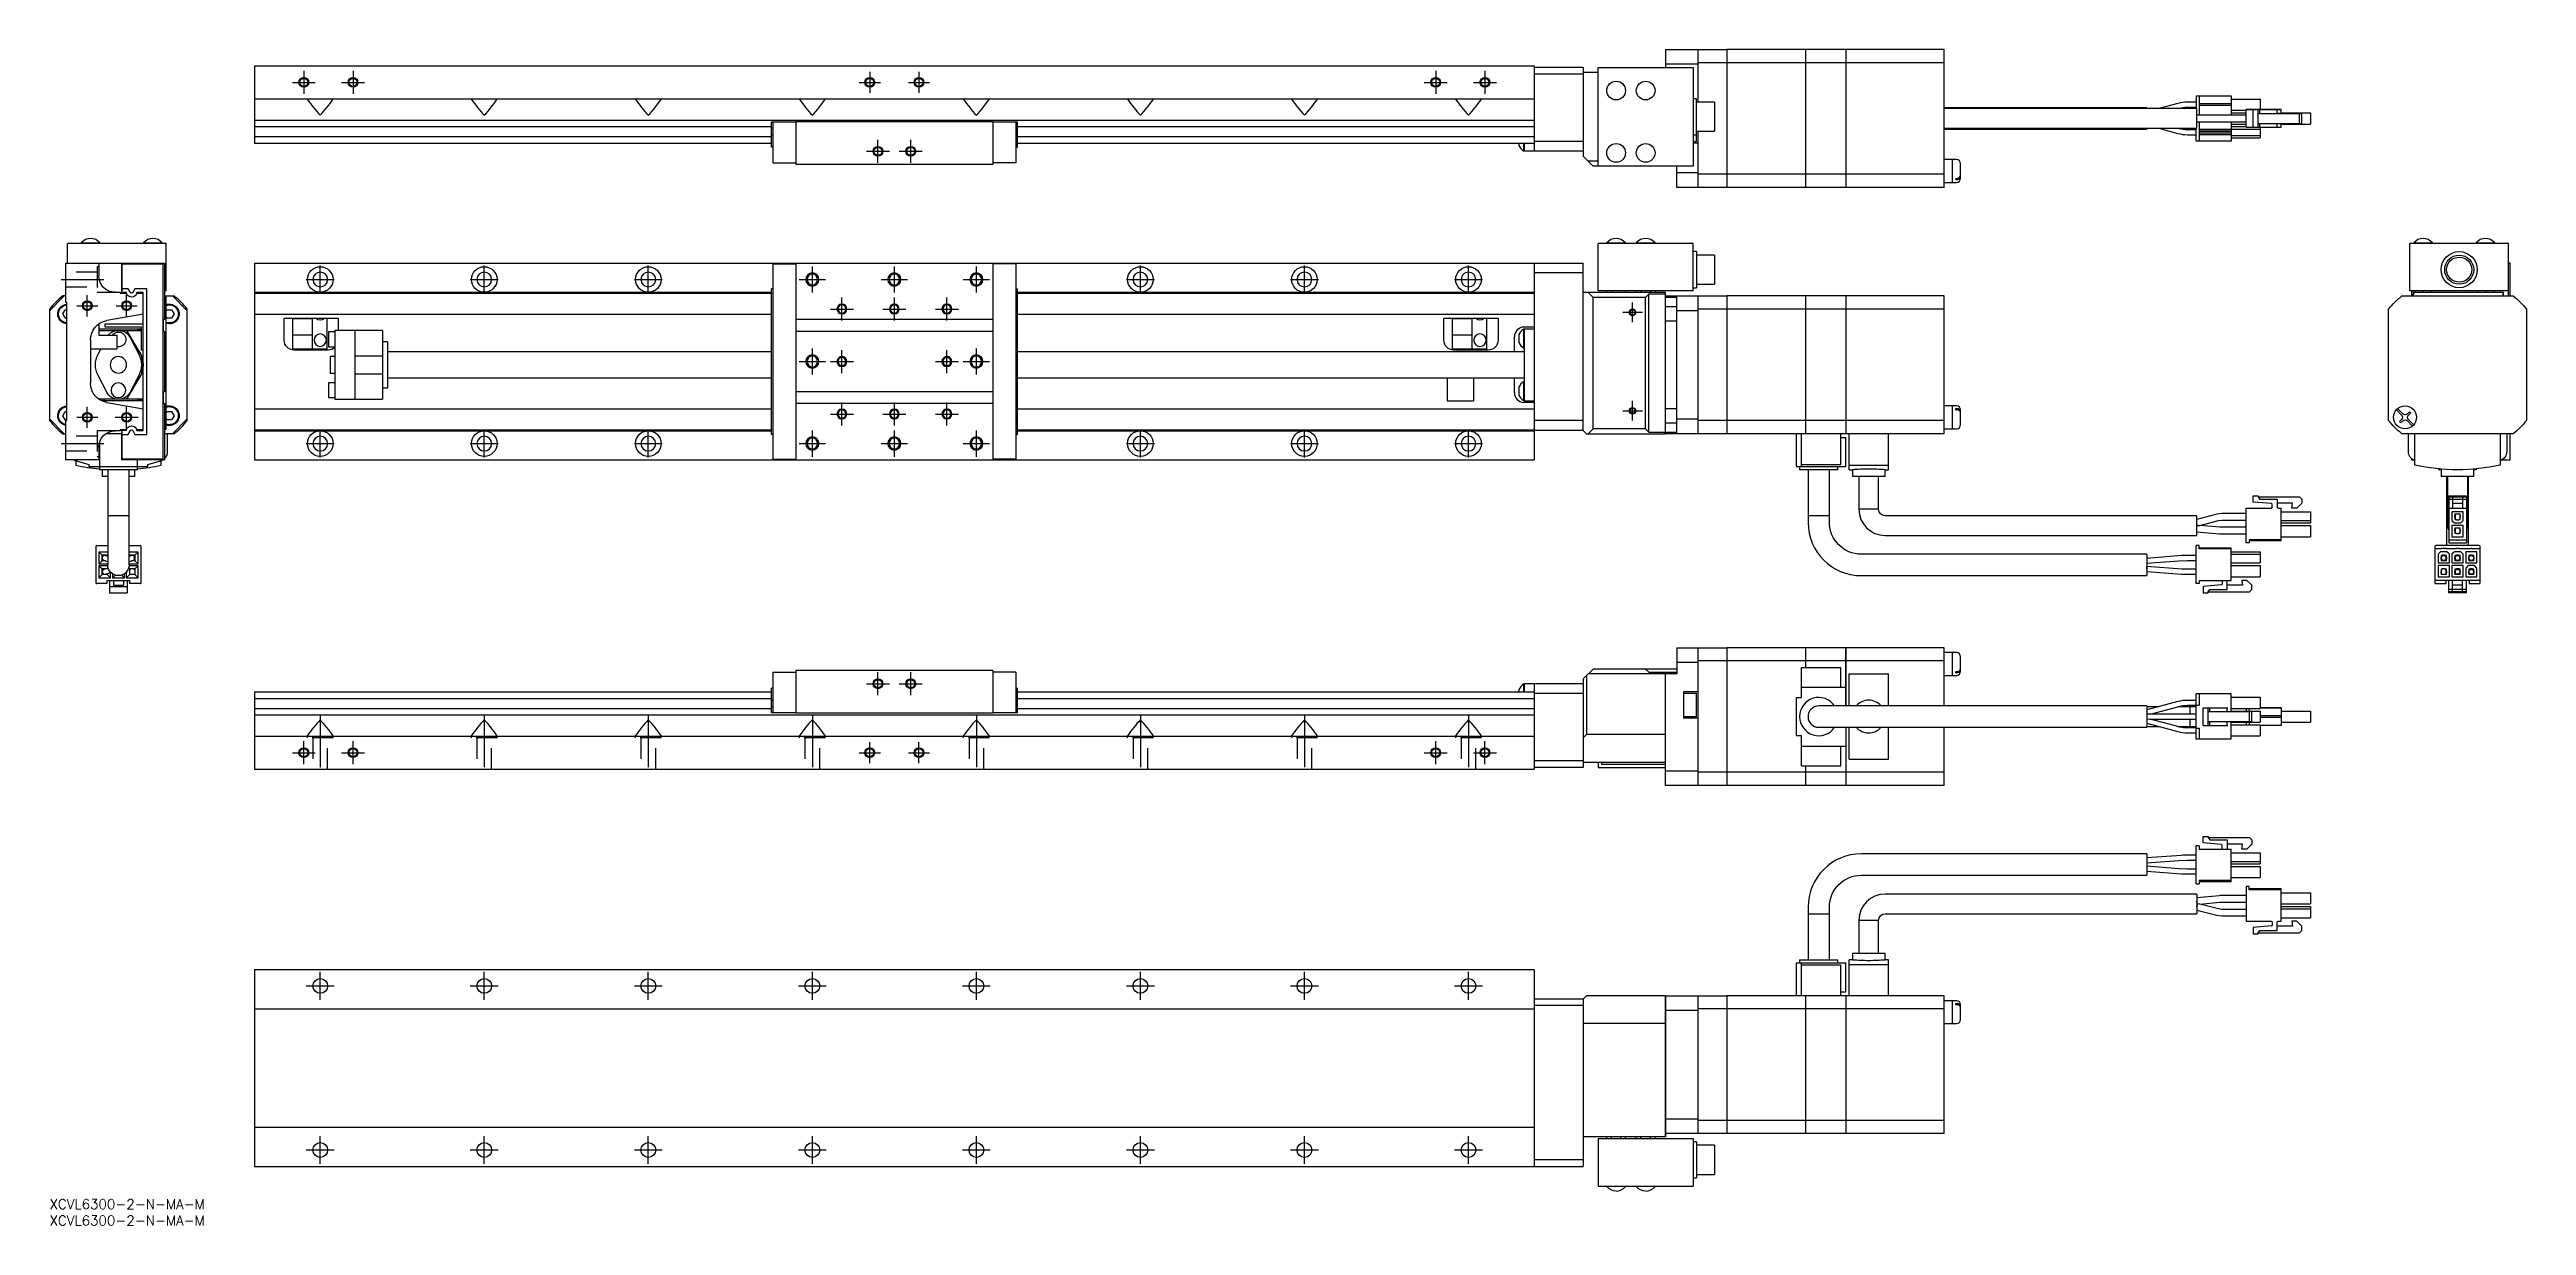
# Model space of a CAD drawing. Extents: x 0 to 755, y -8 to 350.
import ezdxf

# ---------------------------------------------------------------- set-up
doc = ezdxf.new("R2010")
doc.units = 0
doc.header["$LTSCALE"] = 0.5
doc.linetypes.add('CENTER', pattern=[50.8, 31.75, -6.35, 6.35, -6.35])
doc.linetypes.add('DASHED', pattern=[19.05, 12.7, -6.35])
for name, color, linetype in [('MSM_CENTER', 1, 'CENTER'), ('MSM_CONTINUOUS', 7, 'CONTINUOUS'), ('MSM_DASHED', 4, 'DASHED'), ('MSM_NARROW', 5, 'CONTINUOUS'), ('MSM_PART_NUMBER', 7, 'CONTINUOUS')]:
    doc.layers.add(name, color=color, linetype=linetype)
doc.styles.get("Standard").update_dxf_attribs({"font": 'txt.shx', "height": 3, "bigfont": 'bigfont.shx'})

msp = doc.modelspace()

# ---------------------------------------------------------------- texts
at = {"layer": 'MSM_PART_NUMBER'}
for p in [(0, -3), (0, -8)]:
    msp.add_text('XCVL6300-2-N-MA-M', height=3, dxfattribs=at).set_placement(p)

# ---------------------------------------------------------------- linework, layer by layer
at = {"layer": 'MSM_CENTER'}
for p, q in [((74.01, 340.38), (81.01, 340.38)), ((77.51, 343.88), (77.51, 336.88)), ((89.01, 340.38), (96.01, 340.38)), ((92.51, 343.88), (92.51, 336.88)), ((246.78, 340.38), (253.24, 340.38)), ((250.01, 343.61), (250.01, 337.15)), ((261.78, 340.38), (268.24, 340.38)), ((265.01, 343.61), (265.01, 337.15)), ((419.01, 340.38), (426.01, 340.38)), ((422.51, 343.88), (422.51, 336.88)), ((434.01, 340.38), (441.01, 340.38)), ((437.51, 343.88), (437.51, 336.88)), ((249.01, 319.38), (256.01, 319.38)), ((252.51, 315.88), (252.51, 322.88)), ((259.01, 319.38), (266.01, 319.38)), ((262.51, 315.88), (262.51, 322.88)), ((3.5, 280.3), (16.5, 280.3)), ((78.26, 280.3), (86.76, 280.3)), ((82.51, 276.05), (82.51, 284.55)), ((128.26, 280.3), (136.76, 280.3)), ((132.51, 276.05), (132.51, 284.55)), ((178.26, 280.3), (186.76, 280.3)), ((182.51, 276.05), (182.51, 284.55)), ((228.51, 280.3), (236.51, 280.3)), ((232.51, 276.3), (232.51, 284.3)), ((253.51, 280.3), (261.51, 280.3)), ((257.51, 276.3), (257.51, 284.3)), ((278.51, 280.3), (286.51, 280.3)), ((282.51, 276.3), (282.51, 284.3)), ((328.26, 280.3), (336.76, 280.3)), ((332.51, 276.05), (332.51, 284.55)), ((378.26, 280.3), (386.76, 280.3)), ((382.51, 276.05), (382.51, 284.55)), ((428.26, 280.3), (436.76, 280.3)), ((432.51, 276.05), (432.51, 284.55)), ((8.27, 272.3), (14.73, 272.3)), ((11.5, 269.07), (11.5, 275.53)), ((20.27, 272.3), (26.73, 272.3)), ((23.5, 269.07), (23.5, 275.53)), ((241.51, 267.8), (241.51, 274.8)), ((257.51, 267.8), (257.51, 274.8)), ((273.51, 267.8), (273.51, 274.8)), ((482.51, 267.3), (482.51, 273.3)), ((238.01, 271.3), (245.01, 271.3)), ((254.01, 271.3), (261.01, 271.3)), ((270.01, 271.3), (277.01, 271.3)), ((479.51, 270.3), (485.51, 270.3)), ((232.51, 251.3), (232.51, 259.3)), ((241.51, 251.8), (241.51, 258.8)), ((273.51, 251.8), (273.51, 258.8)), ((282.51, 251.3), (282.51, 259.3)), ((228.51, 255.3), (236.51, 255.3)), ((238.01, 255.3), (245.01, 255.3)), ((270.01, 255.3), (277.01, 255.3)), ((278.51, 255.3), (286.51, 255.3)), ((23.5, 234.8), (23.5, 241.8)), ((241.51, 235.8), (241.51, 242.8)), ((257.51, 235.8), (257.51, 242.8)), ((273.51, 235.8), (273.51, 242.8)), ((482.51, 237.3), (482.51, 243.3)), ((8.27, 238.3), (14.73, 238.3)), ((11.5, 235.07), (11.5, 241.53)), ((20, 238.3), (27, 238.3)), ((82.51, 226.05), (82.51, 234.55)), ((132.51, 226.05), (132.51, 234.55)), ((182.51, 226.05), (182.51, 234.55)), ((232.51, 226.3), (232.51, 234.3)), ((238.01, 239.3), (245.01, 239.3)), ((254.01, 239.3), (261.01, 239.3)), ((257.51, 226.3), (257.51, 234.3)), ((270.01, 239.3), (277.01, 239.3)), ((282.51, 226.3), (282.51, 234.3)), ((332.51, 226.05), (332.51, 234.55)), ((382.51, 226.05), (382.51, 234.55)), ((432.51, 226.05), (432.51, 234.55)), ((479.51, 240.3), (485.51, 240.3)), ((3.5, 230.3), (16.5, 230.3)), ((78.26, 230.3), (86.76, 230.3)), ((128.26, 230.3), (136.76, 230.3)), ((178.26, 230.3), (186.76, 230.3)), ((228.51, 230.3), (236.51, 230.3)), ((253.51, 230.3), (261.51, 230.3)), ((278.51, 230.3), (286.51, 230.3)), ((328.26, 230.3), (336.76, 230.3)), ((378.26, 230.3), (386.76, 230.3)), ((428.26, 230.3), (436.76, 230.3)), ((252.51, 153.59), (252.51, 160.59)), ((262.51, 153.59), (262.51, 160.59)), ((249.01, 157.09), (256.01, 157.09)), ((259.01, 157.09), (266.01, 157.09)), ((82.51, 147.59), (82.51, 129.09)), ((132.51, 147.59), (132.51, 129.09)), ((182.51, 147.59), (182.51, 129.09)), ((232.51, 147.59), (232.51, 129.09)), ((282.51, 147.59), (282.51, 129.09)), ((332.51, 147.59), (332.51, 129.09)), ((382.51, 147.59), (382.51, 129.09)), ((432.51, 147.59), (432.51, 129.09)), ((74.01, 136.09), (81.01, 136.09)), ((77.51, 132.59), (77.51, 139.59)), ((89.01, 136.09), (96.01, 136.09)), ((92.51, 132.59), (92.51, 139.59)), ((246.78, 136.09), (253.24, 136.09)), ((250.01, 132.86), (250.01, 139.32)), ((261.78, 136.09), (268.24, 136.09)), ((265.01, 132.86), (265.01, 139.32)), ((419.01, 136.09), (426.01, 136.09)), ((422.51, 132.59), (422.51, 139.59)), ((434.01, 136.09), (441.01, 136.09)), ((437.51, 132.59), (437.51, 139.59)), ((82.51, 60.75), (82.51, 69.25)), ((132.51, 60.75), (132.51, 69.25)), ((182.51, 60.75), (182.51, 69.25)), ((232.51, 60.75), (232.51, 69.25)), ((282.51, 60.75), (282.51, 69.25)), ((332.51, 60.75), (332.51, 69.25)), ((382.51, 60.75), (382.51, 69.25)), ((432.51, 60.75), (432.51, 69.25)), ((78.26, 65), (86.76, 65)), ((128.26, 65), (136.76, 65)), ((178.26, 65), (186.76, 65)), ((228.26, 65), (236.76, 65)), ((278.26, 65), (286.76, 65)), ((328.26, 65), (336.76, 65)), ((378.26, 65), (386.76, 65)), ((428.26, 65), (436.76, 65)), ((82.51, 10.75), (82.51, 19.25)), ((132.51, 10.75), (132.51, 19.25)), ((182.51, 10.75), (182.51, 19.25)), ((232.51, 10.75), (232.51, 19.25)), ((282.51, 10.75), (282.51, 19.25)), ((332.51, 10.75), (332.51, 19.25)), ((382.51, 10.75), (382.51, 19.25)), ((432.51, 10.75), (432.51, 19.25)), ((78.26, 15), (86.76, 15)), ((128.26, 15), (136.76, 15)), ((178.26, 15), (186.76, 15)), ((228.26, 15), (236.76, 15)), ((278.26, 15), (286.76, 15)), ((328.26, 15), (336.76, 15)), ((378.26, 15), (386.76, 15)), ((428.26, 15), (436.76, 15))]:
    msp.add_line(p, q, dxfattribs=at)
at = {"layer": 'MSM_CONTINUOUS'}
for p, q in [((492.51, 350.38), (492.51, 344.88)), ((492.51, 350.38), (511.21, 350.38)), ((502.51, 334.31), (502.51, 350.38)), ((511.21, 350.38), (511.21, 308.38)), ((511.26, 350.33), (511.21, 350.33)), ((511.26, 350.38), (511.26, 308.38)), ((535.21, 350.38), (511.26, 350.38)), ((535.21, 350.38), (535.21, 308.38)), ((535.26, 350.33), (535.21, 350.33)), ((535.26, 350.38), (535.26, 308.38)), ((547.51, 350.38), (535.26, 350.38)), ((547.51, 350.38), (547.51, 308.38)), ((547.56, 350.33), (547.51, 350.33)), ((547.56, 350.38), (547.56, 308.38)), ((577.51, 350.38), (547.56, 350.38)), ((577.51, 308.38), (577.51, 350.38)), ((62.51, 345.38), (452.51, 345.38)), ((62.51, 345.38), (62.51, 321.88)), ((452.51, 345.38), (452.51, 319.38)), ((467.51, 344.88), (452.51, 344.88)), ((467.51, 342.88), (452.51, 342.88)), ((467.51, 344.88), (467.51, 317.88)), ((472.01, 343.38), (467.51, 343.38)), ((472.01, 314.88), (472.01, 344.88)), ((472.01, 344.88), (501.01, 344.88)), ((502.51, 345.88), (492.51, 345.88)), ((501.01, 344.88), (501.01, 314.88)), ((511.21, 346.36), (502.51, 346.36)), ((511.26, 346.1), (511.21, 346.1)), ((535.21, 346.36), (511.26, 346.36)), ((535.26, 346.1), (535.21, 346.1)), ((547.51, 346.36), (535.26, 346.36)), ((547.56, 346.1), (547.51, 346.1)), ((577.51, 346.36), (547.56, 346.36)), ((62.51, 335.38), (452.51, 335.38)), ((78.77, 335.38), (78.61, 335.25)), ((78.61, 335.25), (78.64, 335.14)), ((86.25, 335.38), (86.41, 335.25)), ((86.41, 335.25), (86.39, 335.14)), ((128.77, 335.38), (128.61, 335.25)), ((128.61, 335.25), (128.64, 335.14)), ((136.25, 335.38), (136.41, 335.25)), ((136.41, 335.25), (136.39, 335.14)), ((178.77, 335.38), (178.61, 335.25)), ((178.61, 335.25), (178.64, 335.14)), ((186.25, 335.38), (186.41, 335.25)), ((186.41, 335.25), (186.39, 335.14)), ((228.77, 335.38), (228.61, 335.25)), ((228.61, 335.25), (228.64, 335.14)), ((236.25, 335.38), (236.41, 335.25)), ((236.41, 335.25), (236.39, 335.14)), ((278.77, 335.38), (278.61, 335.25)), ((278.61, 335.25), (278.64, 335.14)), ((286.25, 335.38), (286.41, 335.25)), ((286.41, 335.25), (286.39, 335.14)), ((328.77, 335.38), (328.61, 335.25)), ((328.61, 335.25), (328.64, 335.14)), ((336.25, 335.38), (336.41, 335.25)), ((336.41, 335.25), (336.39, 335.14)), ((378.77, 335.38), (378.61, 335.25)), ((378.61, 335.25), (378.64, 335.14)), ((386.25, 335.38), (386.41, 335.25)), ((386.41, 335.25), (386.39, 335.14)), ((428.77, 335.38), (428.61, 335.25)), ((428.61, 335.25), (428.64, 335.14)), ((436.25, 335.38), (436.41, 335.25)), ((436.41, 335.25), (436.39, 335.14)), ((502.01, 335.38), (501.01, 335.38)), ((502.01, 322.38), (502.01, 335.38)), ((507.51, 334.31), (502.01, 334.31)), ((507.51, 334.31), (507.51, 325.46)), ((639.26, 332.63), (577.51, 332.63)), ((654.51, 332.38), (577.51, 332.38)), ((638.26, 332.63), (638.26, 332.38)), ((639.26, 332.63), (639.26, 332.38)), ((648.75, 333.96), (642.89, 332.38)), ((648.68, 332.38), (649.14, 332.51)), ((654.26, 334.33), (651.63, 334.33)), ((651.63, 332.83), (654.26, 332.83)), ((654.26, 336.28), (654.26, 332.38)), ((654.26, 336.28), (664.96, 336.28)), ((654.51, 326.38), (654.51, 332.38)), ((655.26, 336.28), (655.26, 330.38)), ((664.96, 333.83), (655.26, 333.83)), ((664.96, 333.33), (655.26, 333.33)), ((664.96, 336.28), (664.96, 330.38)), ((664.96, 335.28), (673.86, 335.28)), ((673.86, 335.28), (673.86, 332.08)), ((62.51, 328.88), (452.51, 328.88)), ((62.51, 326.92), (220.01, 326.92)), ((227.51, 328.28), (220.01, 328.28)), ((220.01, 320.68), (220.01, 328.28)), ((220.51, 326.41), (220.01, 326.41)), ((220.51, 328.28), (220.51, 315.88)), ((227.51, 328.38), (227.51, 315.38)), ((287.51, 328.38), (227.51, 328.38)), ((287.51, 328.38), (287.51, 315.38)), ((295.01, 328.28), (287.51, 328.28)), ((294.51, 328.28), (294.51, 315.88)), ((294.51, 326.41), (295.01, 326.41)), ((295.01, 320.68), (295.01, 328.28)), ((295.01, 326.92), (452.51, 326.92)), ((502.01, 325.46), (507.51, 325.46)), ((502.51, 308.38), (502.51, 325.46)), ((577.51, 326.38), (654.51, 326.38)), ((577.51, 326.13), (639.26, 326.13)), ((638.26, 326.38), (638.26, 326.13)), ((639.26, 326.38), (639.26, 326.13)), ((642.89, 326.38), (648.75, 324.81)), ((649.14, 326.26), (648.68, 326.38)), ((654.26, 325.93), (651.64, 325.93)), ((654.26, 322.48), (654.26, 326.38)), ((661.42, 330.38), (654.51, 330.38)), ((660.89, 330.38), (654.51, 330.38)), ((654.51, 328.38), (660.89, 328.38)), ((655.26, 328.38), (655.26, 322.48)), ((664.96, 325.98), (655.26, 325.98)), ((664.96, 325.48), (655.26, 325.48)), ((664.96, 325.43), (655.26, 325.43)), ((664.96, 324.93), (655.26, 324.93)), ((664.96, 324.88), (655.26, 324.88)), ((662.15, 330.38), (660.89, 330.38)), ((660.89, 328.38), (662.15, 328.38)), ((661.61, 330.38), (661.42, 330.38)), ((669.51, 330.38), (661.61, 330.38)), ((669.51, 330.38), (662.15, 330.38)), ((662.15, 328.38), (669.51, 328.38)), ((664.96, 331.88), (669.51, 331.88)), ((664.96, 331.08), (669.51, 331.08)), ((664.96, 328.38), (664.96, 322.48)), ((664.96, 327.68), (669.51, 327.68)), ((664.96, 326.88), (669.51, 326.88)), ((664.96, 326.13), (673.86, 326.13)), ((669.51, 326.68), (669.51, 332.08)), ((669.51, 332.08), (677.16, 332.08)), ((669.51, 332.08), (669.51, 332.08)), ((670.51, 332.08), (669.51, 332.08)), ((669.51, 326.68), (671.71, 326.68)), ((680.21, 332.08), (670.51, 332.08)), ((671.71, 332.08), (673.21, 332.08)), ((677.28, 332.08), (671.71, 332.08)), ((671.71, 326.68), (671.71, 332.08)), ((671.71, 326.68), (673.21, 326.68)), ((673.21, 326.68), (673.21, 332.08)), ((673.21, 332.08), (673.71, 332.08)), ((673.21, 330.88), (685.81, 330.88)), ((673.21, 327.88), (685.81, 327.88)), ((673.21, 326.68), (673.71, 326.68)), ((673.71, 332.08), (678.96, 332.08)), ((673.71, 330.88), (673.71, 332.08)), ((673.71, 326.68), (673.71, 327.88)), ((673.71, 326.68), (678.96, 326.68)), ((673.86, 326.68), (673.86, 323.48)), ((677.16, 332.08), (677.46, 332.08)), ((677.46, 332.08), (677.28, 332.08)), ((678.96, 332.08), (679.26, 332.08)), ((678.96, 330.88), (678.96, 332.08)), ((683.64, 330.88), (678.96, 330.88)), ((679.26, 330.88), (678.96, 330.88)), ((678.96, 326.68), (678.96, 327.88)), ((678.96, 326.68), (679.26, 326.68)), ((679.26, 332.08), (680.21, 332.08)), ((679.26, 326.68), (680.21, 326.68)), ((680.21, 332.08), (680.21, 332.08)), ((680.21, 330.88), (680.21, 332.08)), ((680.21, 331.08), (689.11, 331.08)), ((680.21, 331.08), (689.11, 331.08)), ((680.21, 331.08), (689.11, 331.08)), ((680.21, 326.68), (680.21, 327.88)), ((680.21, 327.68), (689.11, 327.68)), ((683.51, 330.88), (683.64, 330.88)), ((685.01, 330.88), (683.64, 330.88)), ((686.51, 330.88), (685.01, 330.88)), ((685.81, 327.88), (685.81, 330.88)), ((685.81, 330.88), (686.51, 330.88)), ((685.81, 327.88), (686.51, 327.88)), ((686.51, 327.88), (686.51, 330.88)), ((689.11, 331.08), (689.11, 327.68)), ((62.51, 323.85), (220.01, 323.85)), ((62.51, 321.88), (220.01, 321.88)), ((220.51, 324.36), (220.01, 324.36)), ((220.51, 320.68), (220.01, 320.68)), ((294.51, 324.36), (295.01, 324.36)), ((294.51, 320.68), (295.01, 320.68)), ((295.01, 323.85), (452.51, 323.85)), ((295.01, 321.88), (452.51, 321.88)), ((447.86, 321.88), (447.86, 321.17)), ((449.31, 321.88), (449.31, 319.52)), ((449.31, 319.52), (449.51, 319.52)), ((449.51, 321.88), (449.51, 319.38)), ((467.51, 319.38), (449.51, 319.38)), ((467.51, 322.38), (452.51, 322.38)), ((470.51, 314.88), (467.51, 317.88)), ((501.01, 324.38), (502.01, 324.38)), ((501.01, 322.38), (502.01, 322.38)), ((502.51, 321.88), (501.01, 321.88)), ((651.64, 324.43), (654.26, 324.43)), ((664.96, 322.48), (654.26, 322.48)), ((664.96, 324.38), (655.26, 324.38)), ((664.96, 324.23), (673.86, 324.23)), ((664.96, 323.48), (673.86, 323.48)), ((220.51, 315.88), (227.51, 315.88)), ((287.51, 315.38), (227.51, 315.38)), ((294.51, 315.88), (287.51, 315.88)), ((472.01, 316.38), (469.01, 316.38)), ((501.01, 314.88), (470.51, 314.88)), ((496.01, 308.38), (496.01, 314.88)), ((496.01, 312.88), (502.51, 312.88)), ((511.21, 312.41), (502.51, 312.41)), ((511.26, 312.67), (511.21, 312.67)), ((535.21, 312.41), (511.26, 312.41)), ((535.26, 312.67), (535.21, 312.67)), ((547.51, 312.41), (535.26, 312.41)), ((547.56, 312.67), (547.51, 312.67)), ((577.51, 312.41), (547.56, 312.41)), ((580.01, 316.88), (577.51, 316.88)), ((577.51, 309.88), (580.01, 309.88)), ((580.01, 309.88), (580.01, 316.88)), ((580.06, 316.83), (580.01, 316.83)), ((580.01, 309.93), (580.06, 309.93)), ((580.06, 309.88), (580.06, 316.88)), ((581.21, 316.88), (580.06, 316.88)), ((580.06, 309.88), (581.21, 309.88)), ((581.01, 311.09), (581.21, 311.09)), ((581.01, 310.74), (581.01, 311.09)), ((581.01, 310.74), (581.21, 310.74)), ((582.51, 311.18), (582.51, 315.58)), ((511.21, 308.38), (496.01, 308.38)), ((511.26, 308.43), (511.21, 308.43)), ((535.21, 308.38), (511.26, 308.38)), ((535.26, 308.43), (535.21, 308.43)), ((547.51, 308.38), (535.26, 308.38)), ((547.56, 308.43), (547.51, 308.43)), ((577.51, 308.38), (547.56, 308.38)), ((5.5, 285.3), (5.5, 291.3)), ((35.5, 291.3), (5.5, 291.3)), ((9.65, 291.46), (15.35, 291.46)), ((9.65, 291.46), (9.65, 291.3)), ((15.35, 291.3), (15.35, 291.46)), ((28.65, 291.46), (34.35, 291.46)), ((28.65, 291.46), (28.65, 291.3)), ((34.35, 291.3), (34.35, 291.46)), ((35.5, 276.8), (35.5, 291.3)), ((501.01, 291.3), (472.01, 291.3)), ((472.01, 276.8), (472.01, 291.3)), ((474.66, 291.46), (480.36, 291.46)), ((474.66, 291.46), (474.66, 291.3)), ((480.36, 291.3), (480.36, 291.46)), ((483.66, 291.46), (489.36, 291.46)), ((483.66, 291.46), (483.66, 291.3)), ((489.36, 291.3), (489.36, 291.46)), ((501.01, 276.8), (501.01, 291.3)), ((502.01, 288.8), (501.01, 288.8)), ((502.01, 288.8), (502.01, 277.8)), ((507.51, 287.72), (502.01, 287.72)), ((507.51, 287.72), (507.51, 278.87)), ((719.48, 276.8), (719.48, 291.3)), ((749.48, 291.3), (719.48, 291.3)), ((720.63, 291.46), (726.33, 291.46)), ((720.63, 291.46), (720.63, 291.3)), ((726.33, 291.3), (726.33, 291.46)), ((739.63, 291.46), (745.33, 291.46)), ((739.63, 291.46), (739.63, 291.3)), ((745.33, 291.3), (745.33, 291.46)), ((749.48, 275.3), (749.48, 291.3)), ((5, 273.3), (5, 285.3)), ((5, 285.3), (35, 285.3)), ((15, 285.3), (15, 281.4)), ((22, 276.7), (22, 285.3)), ((22.1, 276.3), (22.1, 285.1)), ((22.1, 285.1), (34.5, 285.1)), ((34.5, 285.1), (34.5, 225.5)), ((35, 285.3), (35, 268.1)), ((62.51, 285.3), (62.51, 225.3)), ((62.51, 285.3), (467.51, 285.3)), ((220.51, 285.1), (227.51, 285.1)), ((220.51, 285.1), (220.51, 225.5)), ((227.51, 285.3), (227.51, 225.3)), ((287.51, 285.3), (287.51, 225.3)), ((294.51, 285.1), (287.51, 285.1)), ((294.51, 285.1), (294.51, 225.5)), ((452.51, 285.3), (452.51, 225.3)), ((467.51, 282.3), (452.51, 282.3)), ((467.51, 234.3), (467.51, 285.3)), ((749.98, 285.3), (749.48, 285.3)), ((749.98, 275.3), (749.98, 285.3)), ((4.5, 275.3), (0, 270.8)), ((5, 275.3), (4.03, 275.3)), ((5.3, 273.3), (5, 273.3)), ((5.3, 237.3), (5.3, 273.3)), ((20, 276.4), (21.5, 276.4)), ((21.5, 276.4), (21.5, 276.1)), ((21.5, 276.1), (23.46, 276.1)), ((22.1, 276.7), (22, 276.7)), ((23.97, 277.5), (22.1, 277.5)), ((23.42, 276.3), (22.1, 276.3)), ((24.66, 276.3), (23.97, 277.5)), ((26.02, 277.5), (25.34, 276.3)), ((29.7, 277.5), (26.02, 277.5)), ((26.54, 276.1), (28.5, 276.1)), ((28.5, 276.3), (26.58, 276.3)), ((28.5, 234.3), (28.5, 276.3)), ((29.7, 233.1), (29.7, 277.5)), ((35.5, 276.8), (35, 276.8)), ((35.5, 274.8), (35, 275.3)), ((35, 275.3), (37.97, 275.3)), ((35.5, 234.8), (35.5, 274.8)), ((42, 270.8), (37.5, 275.3)), ((62.51, 276.4), (220.01, 276.4)), ((62.51, 276.1), (220.01, 276.1)), ((220.01, 233.1), (220.01, 277.5)), ((220.51, 277.5), (220.01, 277.5)), ((294.51, 277.5), (295.01, 277.5)), ((295.01, 233.1), (295.01, 277.5)), ((295.01, 276.4), (452.51, 276.4)), ((295.01, 276.1), (452.51, 276.1)), ((492.51, 276.3), (467.51, 276.3)), ((470.51, 274.8), (469.01, 276.3)), ((470.51, 234.8), (470.51, 274.8)), ((486.51, 274.8), (470.51, 274.8)), ((501.01, 276.8), (472.01, 276.8)), ((474.63, 276.8), (474.63, 276.3)), ((476.07, 276.8), (476.07, 276.3)), ((478.96, 276.8), (478.96, 276.3)), ((480.4, 276.8), (480.4, 276.3)), ((483.63, 276.8), (483.63, 276.3)), ((485.07, 276.8), (485.07, 276.3)), ((487.51, 275.8), (486.51, 274.8)), ((486.51, 234.8), (486.51, 274.8)), ((487.51, 233.8), (487.51, 275.8)), ((492.51, 275.8), (487.51, 275.8)), ((487.96, 276.8), (487.96, 276.3)), ((489.4, 276.8), (489.4, 276.3)), ((492.51, 233.3), (492.51, 276.3)), ((492.51, 275.3), (511.21, 275.3)), ((496.01, 274.8), (492.51, 274.8)), ((492.51, 272.03), (496.01, 272.03)), ((496.01, 233.3), (496.01, 275.3)), ((501.01, 277.8), (502.01, 277.8)), ((502.01, 278.87), (507.51, 278.87)), ((502.51, 233.3), (502.51, 275.3)), ((511.21, 275.3), (511.21, 233.3)), ((511.26, 275.25), (511.21, 275.25)), ((511.26, 275.3), (511.26, 233.3)), ((535.21, 275.3), (511.26, 275.3)), ((535.21, 275.3), (535.21, 233.3)), ((535.26, 275.25), (535.21, 275.25)), ((535.26, 275.3), (535.26, 233.3)), ((547.51, 275.3), (535.26, 275.3)), ((547.51, 275.3), (547.51, 233.3)), ((547.56, 275.25), (547.51, 275.25)), ((547.56, 275.3), (547.56, 233.3)), ((577.51, 275.3), (547.56, 275.3)), ((577.51, 233.3), (577.51, 275.3)), ((717.01, 275.3), (750.95, 275.3)), ((749.48, 276.8), (719.48, 276.8)), ((719.98, 276.8), (719.98, 275.3)), ((720.98, 276.3), (719.98, 275.3)), ((720.48, 276.8), (720.48, 275.3)), ((720.98, 276.8), (720.98, 276.3)), ((747.98, 276.3), (720.98, 276.3)), ((723.48, 276.8), (723.48, 276.3)), ((725.98, 276.8), (725.98, 276.3)), ((739.98, 276.8), (739.98, 276.3)), ((742.48, 276.8), (742.48, 276.3)), ((744.98, 276.8), (744.98, 276.3)), ((747.88, 275.3), (747.88, 276.3)), ((747.98, 275.3), (747.98, 276.3)), ((0, 271.27), (0, 237.33)), ((4.06, 269.8), (4.78, 271.05)), ((4.78, 268.55), (4.06, 269.8)), ((4.78, 271.05), (5.3, 271.05)), ((5.3, 268.55), (4.78, 268.55)), ((15, 266.76), (15, 263.3)), ((15, 265.3), (28, 265.3)), ((15.05, 264.8), (28, 264.8)), ((17, 266.8), (28.5, 266.8)), ((17, 265.8), (17, 266.8)), ((28, 265.8), (17, 265.8)), ((28.5, 269.74), (17.46, 267.8)), ((20.5, 268.3), (20.29, 268.3)), ((20.5, 268.33), (20.5, 268.3)), ((23.5, 264.8), (28, 257)), ((28, 258.8), (28, 265.8)), ((35, 268.1), (34.65, 268.1)), ((34.65, 268.1), (34.65, 264.5)), ((34.65, 264.5), (35, 264.5)), ((35, 264.5), (35, 246.1)), ((35.5, 270.56), (35.78, 271.05)), ((35.78, 268.55), (35.5, 269.03)), ((35.78, 271.05), (37.22, 271.05)), ((37.22, 268.55), (35.78, 268.55)), ((37.22, 271.05), (37.94, 269.8)), ((37.94, 269.8), (37.22, 268.55)), ((42, 237.33), (42, 271.27)), ((62.51, 269.74), (220.01, 269.74)), ((88.01, 268.42), (71.51, 268.42)), ((71.51, 261.8), (71.51, 268.42)), ((74.01, 268.42), (74.01, 259.1)), ((80.01, 268.3), (74.01, 268.3)), ((80.01, 268.42), (80.01, 259.1)), ((84.51, 268.42), (84.51, 259.1)), ((85.01, 264.3), (85.01, 259.8)), ((87.01, 264.3), (85.01, 264.3)), ((87.01, 264.8), (87.01, 243.8)), ((101.51, 264.8), (87.01, 264.8)), ((88.01, 268.42), (88.01, 264.8)), ((93.01, 264.8), (93.01, 243.8)), ((101.51, 264.8), (101.51, 243.8)), ((287.51, 268.1), (227.51, 268.1)), ((287.51, 264.5), (227.51, 264.5)), ((295.01, 269.74), (452.51, 269.74)), ((441.51, 268.42), (425.01, 268.42)), ((425.01, 261.8), (425.01, 268.42)), ((427.51, 268.42), (427.51, 259.1)), ((433.51, 268.3), (427.51, 268.3)), ((433.51, 268.42), (433.51, 259.1)), ((438.01, 268.42), (438.01, 259.1)), ((441.51, 268.42), (441.51, 261.8)), ((449.31, 265.16), (449.31, 259.44)), ((449.51, 265.16), (449.31, 265.16)), ((452.51, 265.79), (449.51, 265.79)), ((449.51, 265.3), (452.51, 265.3)), ((449.51, 265.3), (449.51, 243.3)), ((496.01, 267.56), (492.51, 267.56)), ((502.51, 270.8), (496.01, 270.8)), ((511.21, 271.27), (502.51, 271.27)), ((511.26, 271.01), (511.21, 271.01)), ((535.21, 271.27), (511.26, 271.27)), ((535.26, 271.01), (535.21, 271.01)), ((547.51, 271.27), (535.26, 271.27)), ((547.56, 271.01), (547.51, 271.01)), ((577.51, 271.27), (547.56, 271.27)), ((712.98, 237.33), (712.98, 271.27)), ((754.98, 271.27), (754.98, 237.33)), ((12.5, 261.89), (12.5, 248.7)), ((20.5, 259.1), (12.5, 259.1)), ((14.79, 257.53), (15.61, 259.1)), ((15, 263.3), (20.5, 263.3)), ((20.5, 263.3), (20.5, 259.1)), ((24.55, 262.64), (27.21, 257.53)), ((28.5, 258.8), (28, 258.8)), ((28, 257), (28, 251.59)), ((80.01, 263.3), (74.01, 263.3)), ((84.51, 259.1), (74.01, 259.1)), ((85.01, 258.8), (74.51, 258.8)), ((85.01, 259.8), (87.01, 259.8)), ((85.51, 256.8), (85.51, 251.8)), ((87.01, 256.8), (85.51, 256.8)), ((93.01, 257), (101.51, 257)), ((103.01, 261.3), (101.51, 261.3)), ((103.01, 261.3), (103.01, 247.3)), ((220.01, 258.3), (103.01, 258.3)), ((449.51, 258.3), (295.01, 258.3)), ((433.51, 263.3), (427.51, 263.3)), ((438.01, 259.1), (427.51, 259.1)), ((438.51, 258.8), (428.01, 258.8)), ((446.51, 258.3), (446.51, 262.79)), ((447.86, 263.51), (447.86, 261.09)), ((449.31, 259.44), (449.51, 259.44)), ((17.45, 245.95), (14.79, 251.07)), ((28, 251.59), (23.5, 243.8)), ((27.21, 251.07), (24.55, 245.95)), ((85.51, 251.8), (87.01, 251.8)), ((93.01, 251.59), (101.51, 251.59)), ((103.01, 250.3), (220.01, 250.3)), ((295.01, 250.3), (449.51, 250.3)), ((426.01, 250.3), (426.01, 243.3)), ((434.01, 250.3), (434.01, 243.3)), ((446.51, 245.79), (446.51, 250.3)), ((449.31, 249.16), (449.31, 243.44)), ((449.51, 249.16), (449.31, 249.16)), ((28.5, 243.8), (15.05, 243.8)), ((28.5, 243.3), (16.05, 243.3)), ((16.5, 243.8), (16.5, 243.3)), ((17.46, 242.8), (28.5, 240.85)), ((35, 246.1), (34.65, 246.1)), ((34.65, 246.1), (34.65, 242.5)), ((34.65, 242.5), (35, 242.5)), ((35, 242.5), (35, 225.3)), ((85.01, 248.8), (85.01, 244.3)), ((87.01, 248.8), (85.01, 248.8)), ((85.01, 244.3), (87.01, 244.3)), ((87.01, 243.8), (101.51, 243.8)), ((101.51, 247.3), (103.01, 247.3)), ((287.51, 246.1), (227.51, 246.1)), ((287.51, 242.5), (227.51, 242.5)), ((426.01, 243.3), (434.01, 243.3)), ((447.86, 247.51), (447.86, 245.09)), ((449.31, 243.44), (449.51, 243.44)), ((449.51, 243.3), (452.51, 243.3)), ((452.51, 242.79), (449.51, 242.79)), ((580.01, 241.8), (577.51, 241.8)), ((580.01, 234.8), (580.01, 241.8)), ((580.06, 241.75), (580.01, 241.75)), ((580.06, 234.8), (580.06, 241.8)), ((581.21, 241.8), (580.06, 241.8)), ((0, 237.8), (4.5, 233.3)), ((4.06, 238.8), (4.78, 240.05)), ((4.78, 237.55), (4.06, 238.8)), ((4.78, 240.05), (5.3, 240.05)), ((5.3, 237.55), (4.78, 237.55)), ((5, 225.3), (5, 237.3)), ((5, 237.3), (5.3, 237.3)), ((21.5, 234.2), (20, 234.2)), ((23.46, 234.5), (21.5, 234.5)), ((21.5, 234.5), (21.5, 234.2)), ((23.42, 234.3), (21.5, 234.3)), ((22.1, 225.5), (22.1, 234.3)), ((23.97, 233.1), (24.66, 234.29)), ((25.34, 234.29), (26.02, 233.1)), ((28.5, 234.5), (26.54, 234.5)), ((26.58, 234.3), (28.5, 234.3)), ((28.2, 234.5), (28, 234.3)), ((35, 234.3), (35.5, 234.8)), ((35.5, 239.56), (35.78, 240.05)), ((35.78, 237.55), (35.5, 238.03)), ((35.78, 240.05), (37.22, 240.05)), ((37.22, 237.55), (35.78, 237.55)), ((37.22, 240.05), (37.94, 238.8)), ((37.94, 238.8), (37.22, 237.55)), ((37.5, 233.3), (42, 237.8)), ((62.51, 240.85), (220.01, 240.85)), ((62.51, 234.5), (220.01, 234.5)), ((62.51, 234.2), (220.01, 234.2)), ((295.01, 240.85), (452.51, 240.85)), ((295.01, 234.5), (452.51, 234.5)), ((295.01, 234.2), (452.51, 234.2)), ((467.51, 237.3), (452.51, 237.3)), ((467.51, 234.3), (452.51, 234.3)), ((467.51, 234.3), (468.51, 233.3)), ((469.01, 233.3), (470.51, 234.8)), ((486.51, 234.8), (470.51, 234.8)), ((486.51, 234.8), (487.51, 233.8)), ((492.51, 241.03), (496.01, 241.03)), ((496.01, 236.56), (492.51, 236.56)), ((496.01, 237.8), (502.51, 237.8)), ((511.21, 237.33), (502.51, 237.33)), ((511.26, 237.58), (511.21, 237.58)), ((535.21, 237.33), (511.26, 237.33)), ((535.26, 237.58), (535.21, 237.58)), ((547.51, 237.33), (535.26, 237.33)), ((547.56, 237.58), (547.51, 237.58)), ((577.51, 237.33), (547.56, 237.33)), ((577.51, 234.8), (580.01, 234.8)), ((580.01, 234.85), (580.06, 234.85)), ((580.06, 234.8), (581.21, 234.8)), ((581.01, 240.94), (581.21, 240.94)), ((581.01, 240.59), (581.01, 240.94)), ((581.01, 240.59), (581.21, 240.59)), ((582.51, 236.1), (582.51, 240.5)), ((716.92, 239), (715.34, 240.59)), ((715.69, 240.94), (717.28, 239.36)), ((716.32, 236.99), (716.92, 237.59)), ((716.68, 236.63), (716.32, 236.99)), ((717.28, 237.24), (716.68, 236.63)), ((718.69, 239.36), (719.29, 239.96)), ((720.28, 235.65), (718.69, 237.24)), ((719.65, 239.6), (719.04, 239)), ((719.04, 237.59), (719.71, 236.93)), ((719.29, 239.96), (719.65, 239.6)), ((719.71, 236.93), (720.63, 236)), ((4.03, 233.3), (5, 233.3)), ((15, 229.2), (15, 225.3)), ((15.22, 230.65), (15.22, 223.3)), ((22, 233.3), (17.14, 233.3)), ((17.14, 233.3), (17.14, 233.3)), ((22, 233.9), (22.1, 233.9)), ((22, 225.3), (22, 233.9)), ((22.1, 233.1), (23.97, 233.1)), ((26.02, 233.1), (29.7, 233.1)), ((37.97, 233.3), (35, 233.3)), ((36, 227.88), (36, 233.3)), ((220.51, 233.1), (220.01, 233.1)), ((294.51, 233.1), (295.01, 233.1)), ((468.51, 233.3), (492.41, 233.3)), ((487.51, 233.8), (492.42, 233.8)), ((492.42, 233.31), (492.41, 233.3)), ((492.51, 233.92), (492.42, 233.8)), ((492.42, 233.31), (492.42, 233.8)), ((492.42, 233.31), (492.51, 233.4)), ((492.51, 233.8), (496.01, 233.8)), ((511.21, 233.3), (492.51, 233.3)), ((511.26, 233.35), (511.21, 233.35)), ((547.51, 233.3), (511.26, 233.3)), ((532.51, 223.3), (532.51, 233.3)), ((534.01, 223.3), (534.01, 233.3)), ((535.26, 233.35), (535.21, 233.35)), ((546.01, 223.9), (546.01, 233.3)), ((546.01, 232.1), (547.51, 232.1)), ((547.56, 233.35), (547.51, 233.35)), ((547.51, 223.3), (547.51, 232.1)), ((577.51, 233.3), (547.56, 233.3)), ((548.51, 222.3), (548.51, 233.3)), ((560.51, 222.3), (560.51, 233.3)), ((750.95, 233.3), (717.01, 233.3)), ((718.98, 227.88), (718.98, 233.3)), ((720.98, 223.73), (720.98, 233.3)), ((746.98, 233.3), (746.98, 223.73)), ((748.98, 233.3), (748.98, 227.88)), ((749.98, 225.3), (749.98, 233.3)), ((15, 225.3), (5, 225.3)), ((8, 225.05), (8, 223.73)), ((8.17, 224.99), (12, 223.9)), ((12, 223.9), (12, 223.3)), ((12, 223.3), (30, 223.3)), ((15.18, 223.3), (15.18, 222.3)), ((26.82, 222.3), (15.18, 222.3)), ((16, 222.3), (16, 220.3)), ((17.75, 220.3), (16, 220.3)), ((17.75, 222.3), (17.75, 193.3)), ((35, 225.3), (22, 225.3)), ((34.5, 225.5), (22.1, 225.5)), ((24.25, 193.3), (24.25, 222.3)), ((26, 220.3), (24.25, 220.3)), ((26, 220.3), (26, 222.3)), ((26.78, 223.3), (26.78, 225.3)), ((26.82, 222.3), (26.82, 223.3)), ((30, 223.9), (33.83, 224.99)), ((30, 223.3), (30, 223.9)), ((34, 223.73), (34, 225.05)), ((62.51, 225.3), (452.51, 225.3)), ((220.51, 225.5), (227.51, 225.5)), ((294.51, 225.5), (287.51, 225.5)), ((532.51, 223.3), (547.51, 223.3)), ((533.44, 223.3), (533.44, 222.3)), ((545.08, 222.3), (533.44, 222.3)), ((534.01, 223.9), (546.01, 223.9)), ((536.01, 222.3), (536.01, 206.3)), ((542.51, 206.3), (542.51, 222.3)), ((545.08, 222.3), (545.08, 223.3)), ((548.51, 223.73), (560.51, 223.73)), ((548.51, 222.3), (549.51, 222.3)), ((549.51, 222.3), (549.51, 220.3)), ((559.51, 220.3), (549.51, 220.3)), ((551.51, 220.3), (551.51, 210.3)), ((557.51, 210.3), (557.51, 220.3)), ((559.51, 222.3), (560.51, 222.3)), ((559.51, 220.3), (559.51, 222.3)), ((719.98, 225.64), (719.98, 225.3)), ((719.98, 225.3), (720.45, 225.3)), ((728.16, 222.58), (728.16, 222.3)), ((728.98, 222.3), (728.16, 222.3)), ((728.98, 222.51), (728.98, 220.3)), ((738.98, 220.3), (728.98, 220.3)), ((730.73, 199.2), (730.73, 220.3)), ((730.98, 205.3), (730.98, 220.3)), ((736.98, 220.3), (736.98, 205.3)), ((737.23, 220.3), (737.23, 199.2)), ((738.98, 220.3), (738.98, 222.51)), ((739.8, 222.3), (738.98, 222.3)), ((739.8, 222.3), (739.8, 222.58)), ((747.51, 225.3), (749.98, 225.3)), ((671.71, 214.4), (673.21, 214.4)), ((671.71, 214.4), (673.21, 214.4)), ((671.71, 212.48), (671.71, 214.4)), ((677.28, 212), (671.71, 212.48)), ((673.21, 214.4), (673.21, 214.1)), ((673.21, 214.1), (673.71, 213.4)), ((673.21, 214.1), (685.81, 214.1)), ((673.21, 214.1), (685.81, 214.1)), ((673.71, 213.4), (678.96, 213.4)), ((677.46, 210.9), (677.46, 211.8)), ((678.96, 213.4), (678.96, 210.9)), ((683.64, 212.1), (678.96, 212.1)), ((683.51, 210.6), (683.64, 212.1)), ((683.51, 210.6), (683.64, 212.1)), ((686.51, 212.1), (685.01, 210.6)), ((685.81, 214.1), (686.51, 213.4)), ((685.81, 214.1), (686.51, 213.4)), ((686.51, 213.4), (686.51, 212.1)), ((731.28, 214.4), (736.68, 214.4)), ((731.28, 214.4), (731.28, 200)), ((731.28, 214.1), (736.68, 214.1)), ((731.28, 213.4), (736.68, 213.4)), ((732.48, 214.1), (732.48, 210.6)), ((732.48, 212.1), (735.48, 212.1)), ((735.48, 214.1), (735.48, 210.6)), ((736.68, 214.4), (736.68, 200)), ((24.25, 208.3), (17.75, 208.3)), ((542.51, 208.3), (536.01, 208.3)), ((557.51, 210.3), (551.51, 210.3)), ((654.51, 208.3), (559.51, 208.3)), ((660.64, 208.78), (654.51, 207.18)), ((654.51, 202.3), (654.51, 208.3)), ((654.73, 205.3), (654.51, 206.15)), ((654.73, 205.3), (654.51, 206.15)), ((654.51, 204.45), (654.61, 205.44)), ((654.7, 205.43), (654.61, 205.44)), ((654.73, 205.3), (655.46, 205.36)), ((655.46, 205.36), (661.14, 206.84)), ((661.51, 204.78), (655.46, 205.36)), ((662.15, 208.97), (660.64, 208.78)), ((661.14, 206.84), (662.15, 206.97)), ((661.61, 204.77), (661.51, 204.78)), ((669.51, 204.77), (661.61, 204.77)), ((669.51, 208.97), (662.15, 208.97)), ((662.15, 206.97), (669.51, 206.97)), ((669.51, 210.6), (677.16, 210.6)), ((669.51, 210.6), (677.16, 210.6)), ((669.51, 200), (669.51, 210.6)), ((677.17, 210.6), (677.16, 210.6)), ((679.26, 210.6), (680.21, 210.6)), ((679.26, 210.6), (680.21, 210.6)), ((679.26, 210.6), (679.26, 210.6)), ((680.21, 200.75), (680.21, 210.6)), ((680.21, 209.5), (689.11, 209.5)), ((680.21, 209.5), (689.11, 209.5)), ((680.21, 206.85), (689.11, 206.85)), ((680.21, 206.1), (689.11, 206.1)), ((680.21, 205.3), (689.11, 205.3)), ((680.21, 205.3), (689.11, 205.3)), ((685.01, 210.6), (683.51, 210.6)), ((689.11, 209.5), (689.11, 206.1)), ((689.11, 205.3), (689.11, 201.9)), ((730.98, 208.3), (730.73, 208.3)), ((731.28, 210.3), (730.98, 210.3)), ((731.28, 210.6), (736.68, 210.6)), ((735.68, 209.5), (732.28, 209.5)), ((732.28, 209.5), (732.28, 206.85)), ((732.28, 206.85), (733.03, 206.1)), ((732.28, 205.3), (732.28, 201.9)), ((735.68, 205.3), (732.28, 205.3)), ((733.03, 206.1), (734.93, 206.1)), ((733.08, 208.35), (733.08, 207.85)), ((733.23, 208.35), (733.08, 208.35)), ((733.08, 207.85), (733.23, 207.85)), ((733.23, 204.15), (733.08, 204.15)), ((733.08, 204.15), (733.08, 203.65)), ((733.18, 208.85), (734.78, 208.85)), ((733.18, 208.85), (733.18, 208.35)), ((733.18, 207.85), (733.18, 207.2)), ((733.18, 207.2), (733.51, 207.2)), ((733.18, 204.65), (734.78, 204.65)), ((733.18, 204.65), (733.18, 204.15)), ((733.23, 208.85), (733.23, 207.47)), ((733.23, 207.47), (733.61, 207.1)), ((733.23, 204.65), (733.23, 203.27)), ((733.61, 207.1), (734.36, 207.1)), ((734.36, 207.1), (734.73, 207.47)), ((734.46, 207.2), (734.78, 207.2)), ((734.73, 207.47), (734.73, 208.85)), ((734.73, 208.35), (734.88, 208.35)), ((734.73, 207.85), (734.88, 207.85)), ((734.73, 203.27), (734.73, 204.65)), ((734.73, 204.15), (734.88, 204.15)), ((734.78, 208.35), (734.78, 208.85)), ((734.78, 207.2), (734.78, 207.85)), ((734.78, 204.15), (734.78, 204.65)), ((734.88, 207.85), (734.88, 208.35)), ((734.88, 203.65), (734.88, 204.15)), ((734.93, 206.1), (735.68, 206.85)), ((735.68, 206.85), (735.68, 209.5)), ((735.68, 201.9), (735.68, 205.3)), ((736.98, 210.3), (736.68, 210.3)), ((737.23, 208.3), (736.98, 208.3)), ((14.1, 198.9), (14.1, 187.9)), ((14.4, 199.2), (17.75, 199.2)), ((16.05, 196.3), (15, 197.2)), ((17.75, 197.2), (15, 197.2)), ((15, 197.2), (15, 193.65)), ((17.55, 196.3), (16.05, 196.3)), ((16.05, 194.55), (16.05, 196.3)), ((16.05, 195.92), (16.42, 196.3)), ((17.17, 196.3), (17.46, 196.01)), ((17.55, 196.3), (17.75, 196.47)), ((17.55, 195.98), (17.55, 196.3)), ((24.25, 199.2), (27.6, 199.2)), ((27, 197.2), (24.25, 197.2)), ((24.45, 196.3), (24.25, 196.47)), ((24.45, 196.3), (24.45, 195.98)), ((25.95, 196.3), (24.45, 196.3)), ((24.54, 196.01), (24.82, 196.3)), ((25.57, 196.3), (25.95, 195.92)), ((25.95, 196.3), (27, 197.2)), ((25.95, 196.3), (25.95, 194.55)), ((27, 193.65), (27, 197.2)), ((27.9, 187.9), (27.9, 198.9)), ((639.26, 196.55), (552.26, 196.55)), ((559.51, 202.3), (654.51, 202.3)), ((639.26, 196.55), (639.26, 190.05)), ((654.26, 187.6), (654.26, 199.2)), ((655.26, 199.2), (654.26, 199.2)), ((654.51, 203.44), (661.32, 202.78)), ((655.26, 198.2), (655.26, 199.2)), ((664.96, 198.45), (655.26, 198.45)), ((664.96, 198.2), (655.26, 198.2)), ((661.32, 202.78), (661.61, 202.77)), ((661.61, 202.77), (669.51, 202.77)), ((664.96, 188.6), (664.96, 198.45)), ((664.96, 197.3), (673.86, 197.3)), ((664.96, 196.55), (673.86, 196.55)), ((670.51, 200), (669.51, 200)), ((680.21, 201), (670.51, 201)), ((670.51, 201), (670.51, 200)), ((670.51, 200.75), (680.21, 200.75)), ((673.86, 197.3), (673.86, 193.9)), ((680.21, 201.9), (689.11, 201.9)), ((727.08, 198.9), (727.08, 187.9)), ((728.98, 198.2), (727.08, 198.2)), ((740.58, 199.2), (727.38, 199.2)), ((728.83, 197.3), (728.08, 196.55)), ((728.08, 196.55), (728.08, 193.9)), ((730.73, 197.3), (728.83, 197.3)), ((729.41, 196.3), (729.31, 196.2)), ((730.16, 196.3), (729.41, 196.3)), ((729.53, 198.2), (729.48, 198.2)), ((730.08, 198.2), (730.03, 198.2)), ((730.53, 195.92), (730.16, 196.3)), ((733.46, 198.2), (730.58, 198.2)), ((731.48, 196.55), (730.73, 197.3)), ((731.28, 201), (733.73, 201)), ((731.28, 200), (736.68, 200)), ((731.48, 193.9), (731.48, 196.55)), ((732.28, 201.9), (735.68, 201.9)), ((733.03, 197.3), (732.28, 196.55)), ((732.28, 196.55), (732.28, 193.9)), ((734.93, 197.3), (733.03, 197.3)), ((733.08, 203.65), (733.23, 203.65)), ((733.18, 203.65), (733.18, 203)), ((733.18, 203), (733.51, 203)), ((733.23, 203.27), (733.61, 202.9)), ((733.61, 196.3), (733.23, 195.92)), ((733.61, 202.9), (734.36, 202.9)), ((734.36, 196.3), (733.61, 196.3)), ((734.01, 198.2), (733.96, 198.2)), ((734.23, 201), (736.68, 201)), ((734.36, 202.9), (734.73, 203.27)), ((734.46, 196.2), (734.36, 196.3)), ((734.46, 203), (734.78, 203)), ((737.93, 198.2), (734.51, 198.2)), ((734.73, 203.65), (734.88, 203.65)), ((734.78, 203), (734.78, 203.65)), ((735.68, 196.55), (734.93, 197.3)), ((735.68, 193.9), (735.68, 196.55)), ((739.88, 197.3), (736.48, 197.3)), ((736.48, 197.3), (736.48, 193.9)), ((737.81, 196.3), (737.43, 195.92)), ((738.56, 196.3), (737.81, 196.3)), ((740.88, 198.2), (738.43, 198.2)), ((738.66, 196.2), (738.56, 196.3)), ((739.88, 193.9), (739.88, 197.3)), ((740.88, 187.9), (740.88, 198.9)), ((16.05, 194.55), (15, 193.65)), ((15, 193.65), (17.75, 193.65)), ((15, 193.05), (15, 189.4)), ((16.05, 192.1), (15, 193.05)), ((17.76, 193.05), (15, 193.05)), ((16.05, 190.35), (15, 189.4)), ((15, 189.4), (18.6, 189.4)), ((17.11, 194.55), (16.05, 194.55)), ((17.14, 192.1), (16.05, 192.1)), ((16.05, 191.72), (16.42, 192.1)), ((16.05, 190.35), (16.05, 192.1)), ((17.55, 190.35), (16.05, 190.35)), ((16.59, 194.7), (17.75, 194.36)), ((17.9, 192.31), (16.6, 191.94)), ((17, 190.5), (18.72, 190.98)), ((17.75, 195.92), (17.01, 196.14)), ((17.55, 190.65), (17.55, 190.35)), ((17.55, 190.35), (18.6, 189.4)), ((17.73, 192.26), (17.88, 192.39)), ((18.6, 189.4), (18.6, 190.95)), ((19.2, 190.59), (19.2, 189.4)), ((20.07, 190.18), (19.2, 189.4)), ((19.2, 189.4), (22.8, 189.4)), ((21.93, 190.18), (22.8, 189.4)), ((22.8, 189.4), (22.8, 190.59)), ((23.4, 191.1), (23.4, 189.4)), ((24.45, 190.35), (23.4, 189.4)), ((23.4, 189.4), (27, 189.4)), ((24.45, 192.1), (24.12, 192.39)), ((27, 193.05), (24.24, 193.05)), ((24.99, 196.14), (24.25, 195.92)), ((24.25, 194.36), (25.41, 194.7)), ((24.25, 193.65), (27, 193.65)), ((24.45, 190.35), (24.45, 192.1)), ((25.95, 192.1), (24.45, 192.1)), ((24.45, 191.72), (24.82, 192.1)), ((25.95, 190.35), (24.45, 190.35)), ((25.95, 194.55), (24.89, 194.55)), ((25.57, 192.1), (25.95, 191.72)), ((25.95, 194.55), (27, 193.65)), ((25.95, 192.1), (27, 193.05)), ((25.95, 192.1), (25.95, 190.35)), ((25.95, 190.35), (27, 189.4)), ((27, 189.4), (27, 193.05)), ((552.26, 190.05), (639.26, 190.05)), ((649.81, 196.14), (639.26, 195.3)), ((639.26, 192.05), (639.32, 192.79)), ((639.32, 192.79), (639.26, 192.77)), ((639.26, 191.29), (649.83, 190.5)), ((639.32, 193.8), (649, 194.57)), ((649.95, 192), (639.32, 192.79)), ((649, 194.57), (651.64, 194.67)), ((654.26, 191.97), (650.64, 191.97)), ((650.64, 190.47), (654.26, 190.47)), ((654.26, 196.17), (650.66, 196.17)), ((651.64, 194.67), (654.26, 194.67)), ((664.96, 193.9), (673.86, 193.9)), ((664.96, 193.1), (673.86, 193.1)), ((664.96, 189.7), (673.86, 189.7)), ((673.86, 193.1), (673.86, 189.7)), ((728.08, 193.9), (731.48, 193.9)), ((731.48, 193.1), (728.08, 193.1)), ((728.08, 193.1), (728.08, 189.7)), ((728.08, 189.7), (731.48, 189.7)), ((729.03, 195.55), (728.88, 195.55)), ((728.88, 195.55), (728.88, 195.05)), ((728.88, 195.05), (729.03, 195.05)), ((729.03, 191.35), (728.88, 191.35)), ((728.88, 191.35), (728.88, 190.85)), ((728.88, 190.85), (729.03, 190.85)), ((728.98, 196.2), (728.98, 195.55)), ((729.31, 196.2), (728.98, 196.2)), ((728.98, 195.05), (728.98, 194.55)), ((730.58, 194.55), (728.98, 194.55)), ((729.31, 192), (728.98, 192)), ((728.98, 192), (728.98, 191.35)), ((728.98, 190.85), (728.98, 190.35)), ((730.58, 190.35), (728.98, 190.35)), ((729.31, 196.2), (729.03, 195.92)), ((729.03, 195.92), (729.03, 194.55)), ((729.41, 192.1), (729.03, 191.72)), ((729.03, 191.72), (729.03, 190.35)), ((730.16, 192.1), (729.41, 192.1)), ((730.1, 194.55), (729.57, 194.7)), ((730, 196.14), (730.45, 196.01)), ((730.26, 192), (730.16, 192.1)), ((730.58, 196.2), (730.26, 196.2)), ((730.58, 192), (730.26, 192)), ((730.53, 191.72), (730.26, 192)), ((730.53, 194.55), (730.53, 195.92)), ((730.68, 195.55), (730.53, 195.55)), ((730.68, 195.05), (730.53, 195.05)), ((730.53, 190.35), (730.53, 191.72)), ((730.68, 191.35), (730.53, 191.35)), ((730.68, 190.85), (730.53, 190.85)), ((730.58, 195.55), (730.58, 196.2)), ((730.58, 194.55), (730.58, 195.05)), ((730.58, 191.35), (730.58, 192)), ((730.58, 190.35), (730.58, 190.85)), ((730.68, 195.05), (730.68, 195.55)), ((730.68, 190.85), (730.68, 191.35)), ((731.48, 189.7), (731.48, 193.1)), ((732.28, 193.9), (735.68, 193.9)), ((732.28, 193.1), (732.28, 189.7)), ((735.68, 193.1), (732.28, 193.1)), ((732.28, 189.7), (735.68, 189.7)), ((733.23, 195.55), (733.08, 195.55)), ((733.08, 195.55), (733.08, 195.05)), ((733.08, 195.05), (733.23, 195.05)), ((733.23, 191.35), (733.08, 191.35)), ((733.08, 191.35), (733.08, 190.85)), ((733.08, 190.85), (733.23, 190.85)), ((733.51, 196.2), (733.18, 196.2)), ((733.18, 196.2), (733.18, 195.55)), ((733.18, 195.05), (733.18, 194.55)), ((734.78, 194.55), (733.18, 194.55)), ((733.51, 192), (733.18, 192)), ((733.18, 192), (733.18, 191.35)), ((733.18, 190.85), (733.18, 190.35)), ((734.78, 190.35), (733.18, 190.35)), ((733.23, 195.92), (733.23, 194.55)), ((733.24, 194.55), (733.23, 194.63)), ((733.61, 192.1), (733.23, 191.72)), ((733.23, 191.72), (733.23, 190.35)), ((734.36, 192.1), (733.61, 192.1)), ((734.73, 191.72), (734.36, 192.1)), ((734.73, 195.92), (734.46, 196.2)), ((734.78, 196.2), (734.46, 196.2)), ((734.78, 192), (734.46, 192)), ((734.73, 194.55), (734.73, 195.92)), ((734.88, 195.55), (734.73, 195.55)), ((734.88, 195.05), (734.73, 195.05)), ((734.73, 194.55), (734.73, 194.63)), ((734.73, 190.35), (734.73, 191.72)), ((734.88, 191.35), (734.73, 191.35)), ((734.88, 190.85), (734.73, 190.85)), ((734.78, 195.55), (734.78, 196.2)), ((734.78, 194.55), (734.78, 195.05)), ((734.78, 191.35), (734.78, 192)), ((734.78, 190.35), (734.78, 190.85)), ((734.88, 195.05), (734.88, 195.55)), ((734.88, 190.85), (734.88, 191.35)), ((735.68, 189.7), (735.68, 193.1)), ((736.48, 193.9), (739.88, 193.9)), ((737.23, 193.1), (736.48, 192.35)), ((736.48, 192.35), (736.48, 189.7)), ((736.48, 189.7), (739.88, 189.7)), ((739.13, 193.1), (737.23, 193.1)), ((737.43, 195.55), (737.28, 195.55)), ((737.28, 195.55), (737.28, 195.05)), ((737.28, 195.05), (737.43, 195.05)), ((737.43, 191.35), (737.28, 191.35)), ((737.28, 191.35), (737.28, 190.85)), ((737.28, 190.85), (737.43, 190.85)), ((737.38, 196.2), (737.38, 195.55)), ((737.71, 196.2), (737.38, 196.2)), ((737.38, 195.05), (737.38, 194.55)), ((738.98, 194.55), (737.38, 194.55)), ((737.71, 192), (737.38, 192)), ((737.38, 192), (737.38, 191.35)), ((737.38, 190.85), (737.38, 190.35)), ((738.98, 190.35), (737.38, 190.35)), ((737.43, 195.92), (737.43, 194.55)), ((737.81, 192.1), (737.43, 191.72)), ((737.43, 191.72), (737.43, 190.35)), ((737.43, 190.65), (737.98, 190.5)), ((737.97, 196.14), (737.52, 196.01)), ((738.56, 192.1), (737.81, 192.1)), ((738.39, 191.94), (737.84, 192.1)), ((737.87, 194.55), (738.4, 194.7)), ((738.66, 192), (738.56, 192.1)), ((738.98, 196.2), (738.66, 196.2)), ((738.93, 195.92), (738.66, 196.2)), ((738.98, 192), (738.66, 192)), ((738.93, 191.72), (738.66, 192)), ((738.93, 194.55), (738.93, 195.92)), ((739.08, 195.55), (738.93, 195.55)), ((739.08, 195.05), (738.93, 195.05)), ((738.93, 190.35), (738.93, 191.72)), ((739.08, 191.35), (738.93, 191.35)), ((739.08, 190.85), (738.93, 190.85)), ((738.98, 195.55), (738.98, 196.2)), ((738.98, 194.55), (738.98, 195.05)), ((738.98, 191.35), (738.98, 192)), ((738.98, 190.35), (738.98, 190.85)), ((739.08, 195.05), (739.08, 195.55)), ((739.08, 190.85), (739.08, 191.35)), ((739.88, 192.35), (739.13, 193.1)), ((739.88, 189.7), (739.88, 192.35)), ((17.5, 187.6), (14.4, 187.6)), ((17.5, 188.6), (24.5, 188.6)), ((17.5, 188.6), (17.5, 187.6)), ((18.3, 188.6), (18.3, 184.8)), ((18.3, 186.71), (23.7, 186.71)), ((18.3, 184.8), (23.7, 184.8)), ((19.5, 188.6), (19.5, 187.1)), ((19.5, 187.1), (22.5, 187.1)), ((22.5, 188.6), (22.5, 187.1)), ((23.7, 188.6), (23.7, 184.8)), ((24.5, 187.6), (24.5, 188.6)), ((27.6, 187.6), (24.5, 187.6)), ((655.26, 187.6), (654.26, 187.6)), ((655.26, 188.6), (655.26, 187.6)), ((655.26, 188.6), (664.96, 188.6)), ((662.03, 187.2), (656.46, 186.71)), ((656.46, 186.71), (656.46, 184.8)), ((656.46, 184.8), (657.96, 184.8)), ((657.96, 185.1), (658.46, 185.8)), ((657.96, 184.8), (657.96, 185.1)), ((657.96, 185.1), (670.56, 185.1)), ((658.46, 185.8), (663.71, 185.8)), ((662.21, 188.3), (662.21, 187.4)), ((663.71, 185.8), (663.71, 188.3)), ((668.39, 187.1), (663.71, 187.1)), ((668.26, 188.6), (668.39, 187.1)), ((669.76, 188.6), (668.26, 188.6)), ((671.26, 187.1), (669.76, 188.6)), ((670.56, 185.1), (671.26, 185.8)), ((671.26, 185.8), (671.26, 187.1)), ((740.88, 188.6), (727.08, 188.6)), ((727.38, 187.6), (730.48, 187.6)), ((730.48, 187.6), (730.48, 188.6)), ((731.28, 184.8), (731.28, 188.6)), ((736.68, 185.8), (731.28, 185.8)), ((736.68, 185.1), (731.28, 185.1)), ((736.68, 184.8), (731.28, 184.8)), ((732.48, 185.1), (732.48, 188.6)), ((735.48, 187.1), (732.48, 187.1)), ((735.48, 185.1), (735.48, 188.6)), ((736.68, 184.8), (736.68, 188.6)), ((737.48, 188.6), (737.48, 187.6)), ((737.48, 187.6), (740.58, 187.6)), ((496.01, 168.09), (511.21, 168.09)), ((496.01, 168.09), (496.01, 160.09)), ((502.51, 126.09), (502.51, 168.09)), ((511.21, 168.09), (511.21, 126.09)), ((511.26, 168.04), (511.21, 168.04)), ((511.26, 168.09), (511.26, 126.09)), ((535.21, 168.09), (511.26, 168.09)), ((535.21, 168.09), (535.21, 162.09)), ((535.26, 168.04), (535.21, 168.04)), ((535.26, 168.09), (535.26, 162.09)), ((547.51, 168.09), (535.26, 168.09)), ((547.51, 150.34), (547.51, 168.09)), ((547.56, 168.04), (547.51, 168.04)), ((547.56, 168.09), (547.56, 150.34)), ((577.51, 168.09), (547.56, 168.09)), ((577.51, 150.34), (577.51, 168.09)), ((580.01, 166.59), (577.51, 166.59)), ((580.01, 159.59), (580.01, 166.59)), ((580.06, 166.54), (580.01, 166.54)), ((580.06, 159.59), (580.06, 166.59)), ((581.21, 166.59), (580.06, 166.59)), ((220.51, 160.59), (220.51, 148.19)), ((220.51, 160.59), (227.51, 160.59)), ((287.51, 161.09), (227.51, 161.09)), ((227.51, 161.09), (227.51, 148.09)), ((287.51, 161.09), (287.51, 148.09)), ((294.51, 160.59), (287.51, 160.59)), ((294.51, 160.59), (294.51, 148.19)), ((467.51, 158.59), (470.51, 161.59)), ((467.51, 158.59), (467.51, 131.59)), ((468.51, 159.59), (468.51, 141.59)), ((492.41, 160.09), (469.01, 160.09)), ((496.01, 161.59), (470.51, 161.59)), ((486.51, 161.59), (487.51, 160.59)), ((487.51, 160.59), (496.01, 160.59)), ((492.42, 160.1), (492.41, 160.09)), ((492.41, 160.09), (492.41, 141.59)), ((492.42, 160.1), (492.42, 160.59)), ((492.42, 160.1), (492.51, 160.06)), ((492.51, 126.09), (492.51, 160.59)), ((496.01, 160.09), (492.51, 160.09)), ((502.51, 163.59), (496.01, 163.59)), ((511.21, 164.06), (502.51, 164.06)), ((511.26, 163.8), (511.21, 163.8)), ((535.21, 164.06), (511.26, 164.06)), ((534.01, 152.87), (534.01, 162.09)), ((534.01, 162.09), (546.01, 162.09)), ((535.26, 163.8), (535.21, 163.8)), ((547.51, 164.06), (535.26, 164.06)), ((546.01, 156.09), (546.01, 162.09)), ((547.56, 163.8), (547.51, 163.8)), ((577.51, 164.06), (547.56, 164.06)), ((548.51, 150.34), (548.51, 160.09)), ((548.51, 160.09), (560.51, 160.09)), ((560.51, 150.34), (560.51, 160.09)), ((577.51, 159.59), (580.01, 159.59)), ((580.01, 159.64), (580.06, 159.64)), ((580.06, 159.59), (581.21, 159.59)), ((581.01, 160.8), (581.21, 160.8)), ((581.01, 160.44), (581.01, 160.8)), ((581.01, 160.44), (581.21, 160.44)), ((582.51, 160.89), (582.51, 165.29)), ((62.51, 154.59), (62.51, 131.09)), ((62.51, 154.59), (220.01, 154.59)), ((62.51, 152.63), (220.01, 152.63)), ((220.51, 155.79), (220.01, 155.79)), ((220.01, 148.19), (220.01, 155.79)), ((220.51, 152.11), (220.01, 152.11)), ((294.51, 155.79), (295.01, 155.79)), ((294.51, 152.11), (295.01, 152.11)), ((295.01, 148.19), (295.01, 155.79)), ((295.01, 154.59), (452.51, 154.59)), ((295.01, 152.63), (452.51, 152.63)), ((447.86, 155.3), (447.86, 154.59)), ((449.31, 156.95), (449.31, 154.59)), ((449.51, 156.95), (449.31, 156.95)), ((467.51, 157.09), (449.51, 157.09)), ((449.51, 157.09), (449.51, 154.59)), ((452.51, 157.09), (452.51, 131.09)), ((467.51, 154.09), (452.51, 154.09)), ((498.01, 154.59), (498.01, 146.59)), ((502.51, 154.59), (498.01, 154.59)), ((502.01, 154.09), (498.01, 154.09)), ((502.01, 147.09), (502.01, 154.09)), ((532.51, 141.31), (532.51, 152.87)), ((532.51, 152.87), (534.01, 152.87)), ((534.01, 156.09), (547.51, 156.09)), ((648.75, 151.66), (639.26, 149.11)), ((654.26, 152.04), (651.64, 152.04)), ((654.26, 140.19), (654.26, 153.99)), ((664.96, 153.99), (654.26, 153.99)), ((655.26, 153.99), (655.26, 150.59)), ((664.96, 148.59), (664.96, 153.99)), ((664.96, 152.99), (673.86, 152.99)), ((673.86, 152.99), (673.86, 149.59)), ((62.51, 149.55), (220.01, 149.55)), ((62.51, 147.59), (452.51, 147.59)), ((220.51, 150.06), (220.01, 150.06)), ((227.51, 148.19), (220.01, 148.19)), ((287.51, 148.09), (227.51, 148.09)), ((295.01, 148.19), (287.51, 148.19)), ((294.51, 150.06), (295.01, 150.06)), ((295.01, 149.55), (452.51, 149.55)), ((498.01, 147.09), (502.01, 147.09)), ((502.51, 146.59), (498.01, 146.59)), ((639.26, 150.34), (539.26, 150.34)), ((539.26, 143.84), (639.26, 143.84)), ((547.51, 143.84), (547.51, 126.09)), ((547.56, 143.84), (547.56, 126.09)), ((548.51, 134.09), (548.51, 143.84)), ((560.51, 134.09), (560.51, 143.84)), ((577.51, 126.09), (577.51, 143.84)), ((639.26, 150.34), (639.26, 143.84)), ((642.89, 150.09), (639.26, 150.09)), ((654.26, 147.84), (639.26, 147.84)), ((639.26, 146.34), (639.36, 146.34)), ((639.26, 145.06), (648.75, 142.52)), ((639.26, 144.09), (642.89, 144.09)), ((639.4, 146.45), (640.29, 146.34)), ((640.29, 147.84), (649.14, 150.21)), ((640.29, 146.34), (654.26, 146.34)), ((649.14, 143.97), (640.29, 146.34)), ((654.26, 150.09), (648.68, 150.09)), ((648.68, 144.09), (654.26, 144.09)), ((649.36, 143.91), (649.14, 143.97)), ((654.26, 143.64), (651.63, 143.64)), ((651.64, 150.54), (654.26, 150.54)), ((652.51, 147.84), (652.51, 150.09)), ((652.51, 144.09), (652.51, 146.34)), ((654.26, 150.59), (655.26, 150.59)), ((654.26, 143.59), (655.26, 143.59)), ((655.26, 143.59), (655.26, 140.19)), ((656.46, 144.39), (656.46, 149.79)), ((656.46, 149.79), (664.01, 149.79)), ((656.46, 144.39), (664.01, 144.39)), ((657.96, 144.39), (657.96, 149.79)), ((657.96, 148.59), (671.26, 148.59)), ((657.96, 145.59), (671.26, 145.59)), ((658.46, 148.59), (658.46, 149.79)), ((658.46, 144.39), (658.46, 145.59)), ((663.71, 148.59), (663.71, 149.79)), ((663.71, 144.39), (663.71, 145.59)), ((664.96, 149.59), (673.86, 149.59)), ((664.96, 148.79), (673.86, 148.79)), ((664.96, 140.19), (664.96, 145.59)), ((664.96, 145.39), (673.86, 145.39)), ((664.96, 144.59), (673.86, 144.59)), ((669.51, 149.59), (669.51, 148.79)), ((669.51, 145.39), (669.51, 144.59)), ((670.51, 149.59), (670.51, 148.79)), ((670.51, 145.39), (670.51, 144.59)), ((670.56, 145.59), (670.56, 148.59)), ((671.26, 145.59), (671.26, 148.59)), ((673.86, 149.79), (678.96, 149.79)), ((673.86, 149.79), (677.16, 149.79)), ((677.28, 149.79), (673.86, 149.79)), ((680.21, 149.79), (673.86, 149.79)), ((673.86, 148.79), (673.86, 145.39)), ((680.21, 147.34), (673.86, 147.34)), ((680.21, 146.84), (673.86, 146.84)), ((673.86, 144.59), (673.86, 141.19)), ((680.21, 144.39), (673.86, 144.39)), ((677.16, 149.79), (677.46, 149.79)), ((677.46, 149.79), (677.28, 149.79)), ((678.96, 149.79), (679.26, 149.79)), ((679.26, 149.79), (680.21, 149.79)), ((680.21, 149.79), (680.21, 144.39)), ((680.21, 149.79), (680.21, 149.79)), ((680.21, 148.79), (689.11, 148.79)), ((680.21, 148.79), (689.11, 148.79)), ((680.21, 148.79), (689.11, 148.79)), ((680.21, 145.39), (689.11, 145.39)), ((689.11, 148.79), (689.11, 145.39)), ((62.51, 141.09), (452.51, 141.09)), ((78.61, 141.22), (78.64, 141.33)), ((78.77, 141.09), (78.61, 141.22)), ((86.25, 141.09), (86.41, 141.22)), ((86.41, 141.22), (86.39, 141.33)), ((128.61, 141.22), (128.64, 141.33)), ((128.77, 141.09), (128.61, 141.22)), ((136.25, 141.09), (136.41, 141.22)), ((136.41, 141.22), (136.39, 141.33)), ((178.61, 141.22), (178.64, 141.33)), ((178.77, 141.09), (178.61, 141.22)), ((186.25, 141.09), (186.41, 141.22)), ((186.41, 141.22), (186.39, 141.33)), ((228.61, 141.22), (228.64, 141.33)), ((228.77, 141.09), (228.61, 141.22)), ((236.25, 141.09), (236.41, 141.22)), ((236.41, 141.22), (236.39, 141.33)), ((278.61, 141.22), (278.64, 141.33)), ((278.77, 141.09), (278.61, 141.22)), ((286.25, 141.09), (286.41, 141.22)), ((286.41, 141.22), (286.39, 141.33)), ((328.61, 141.22), (328.64, 141.33)), ((328.77, 141.09), (328.61, 141.22)), ((336.25, 141.09), (336.41, 141.22)), ((336.41, 141.22), (336.39, 141.33)), ((378.61, 141.22), (378.64, 141.33)), ((378.77, 141.09), (378.61, 141.22)), ((386.25, 141.09), (386.41, 141.22)), ((386.41, 141.22), (386.39, 141.33)), ((428.61, 141.22), (428.64, 141.33)), ((428.77, 141.09), (428.61, 141.22)), ((436.25, 141.09), (436.41, 141.22)), ((436.41, 141.22), (436.39, 141.33)), ((467.51, 140.59), (468.51, 141.59)), ((492.41, 141.59), (468.51, 141.59)), ((492.41, 141.59), (492.42, 141.58)), ((492.42, 141.58), (492.51, 141.62)), ((492.42, 141.58), (492.42, 133.1)), ((532.51, 141.31), (534.01, 141.31)), ((534.01, 132.09), (534.01, 141.31)), ((534.01, 138.09), (547.51, 138.09)), ((546.01, 132.09), (546.01, 138.09)), ((651.63, 142.14), (654.26, 142.14)), ((664.96, 140.19), (654.26, 140.19)), ((664.96, 141.19), (673.86, 141.19)), ((62.51, 131.09), (452.51, 131.09)), ((467.51, 133.59), (452.51, 133.59)), ((467.51, 131.59), (452.51, 131.59)), ((492.41, 133.09), (467.51, 133.09)), ((472.01, 133.09), (472.01, 131.59)), ((472.01, 131.59), (492.51, 131.59)), ((473.01, 133.09), (473.01, 132.59)), ((473.01, 132.59), (492.51, 132.59)), ((492.51, 133.19), (492.41, 133.09)), ((492.51, 130.59), (502.51, 130.59)), ((511.21, 130.12), (502.51, 130.12)), ((511.26, 130.37), (511.21, 130.37)), ((535.21, 130.12), (511.26, 130.12)), ((534.01, 132.09), (546.01, 132.09)), ((535.21, 132.09), (535.21, 126.09)), ((535.26, 130.37), (535.21, 130.37)), ((535.26, 132.09), (535.26, 126.09)), ((547.51, 130.12), (535.26, 130.12)), ((547.56, 130.37), (547.51, 130.37)), ((577.51, 130.12), (547.56, 130.12)), ((548.51, 134.09), (560.51, 134.09)), ((511.21, 126.09), (492.51, 126.09)), ((511.26, 126.14), (511.21, 126.14)), ((535.21, 126.09), (511.26, 126.09)), ((535.26, 126.14), (535.21, 126.14)), ((547.51, 126.09), (535.26, 126.09)), ((547.56, 126.14), (547.51, 126.14)), ((577.51, 126.09), (547.56, 126.09)), ((654.26, 96.1), (654.26, 107.7)), ((655.26, 107.7), (654.26, 107.7)), ((655.26, 107.7), (655.26, 106.7)), ((655.26, 106.7), (664.96, 106.7)), ((656.46, 110.5), (657.96, 110.5)), ((656.46, 108.59), (656.46, 110.5)), ((662.03, 108.1), (656.46, 108.59)), ((657.96, 110.5), (657.96, 110.2)), ((657.96, 110.2), (670.56, 110.2)), ((657.96, 110.2), (658.46, 109.5)), ((658.46, 109.5), (663.71, 109.5)), ((662.21, 107), (662.21, 107.9)), ((663.71, 109.5), (663.71, 107)), ((668.39, 108.2), (663.71, 108.2)), ((664.96, 96.85), (664.96, 106.7)), ((668.26, 106.7), (668.39, 108.2)), ((669.76, 106.7), (668.26, 106.7)), ((671.26, 108.2), (669.76, 106.7)), ((670.56, 110.2), (671.26, 109.5)), ((671.26, 109.5), (671.26, 108.2)), ((639.26, 105.25), (552.26, 105.25)), ((552.26, 98.75), (639.26, 98.75)), ((639.26, 105.25), (639.26, 98.75)), ((649.83, 104.79), (639.26, 104)), ((639.32, 102.5), (639.26, 102.53)), ((639.26, 100), (649.81, 99.16)), ((639.32, 102.5), (649, 103.23)), ((649, 100.73), (639.32, 101.5)), ((649, 103.23), (651.63, 103.33)), ((651.64, 100.63), (649, 100.73)), ((654.26, 104.83), (650.64, 104.83)), ((650.66, 99.13), (654.26, 99.13)), ((651.63, 103.33), (654.26, 103.33)), ((654.26, 100.63), (651.64, 100.63)), ((664.96, 105.6), (673.86, 105.6)), ((664.96, 102.95), (673.86, 102.95)), ((664.96, 102.2), (673.86, 102.2)), ((664.96, 101.4), (673.86, 101.4)), ((673.86, 105.6), (673.86, 102.2)), ((673.86, 101.4), (673.86, 98)), ((654.51, 93), (559.51, 93)), ((654.26, 96.1), (655.26, 96.1)), ((654.51, 93), (654.51, 87)), ((661.32, 92.51), (654.51, 91.85)), ((654.61, 89.85), (654.51, 90.85)), ((655.26, 97.1), (655.26, 96.1)), ((664.96, 97.1), (655.26, 97.1)), ((655.26, 96.85), (664.96, 96.85)), ((661.61, 92.52), (661.32, 92.51)), ((669.51, 92.52), (661.61, 92.52)), ((664.96, 98), (673.86, 98)), ((670.51, 95.3), (669.51, 95.3)), ((670.51, 95.3), (669.51, 95.3)), ((669.51, 95.3), (669.51, 84.7)), ((670.51, 94.3), (670.51, 95.3)), ((680.21, 94.55), (670.51, 94.55)), ((680.21, 94.3), (670.51, 94.3)), ((680.21, 94.3), (670.51, 94.3)), ((680.21, 94.3), (680.21, 94.55)), ((680.21, 84.7), (680.21, 94.3)), ((680.21, 93.4), (689.11, 93.4)), ((680.21, 93.4), (689.11, 93.4)), ((689.11, 93.4), (689.11, 90)), ((536.01, 89), (536.01, 73)), ((536.01, 87), (542.51, 87)), ((542.51, 73), (542.51, 89)), ((551.51, 85), (557.51, 85)), ((551.51, 85), (551.51, 75)), ((557.51, 75), (557.51, 85)), ((559.51, 87), (654.51, 87)), ((654.51, 89.15), (654.77, 90.12)), ((654.51, 89.15), (654.73, 89.99)), ((654.51, 88.12), (660.64, 86.52)), ((654.61, 89.85), (654.7, 89.86)), ((655.46, 89.94), (654.73, 89.99)), ((655.46, 89.94), (661.51, 90.52)), ((661.14, 88.45), (655.46, 89.94)), ((660.64, 86.52), (662.15, 86.33)), ((662.15, 88.33), (661.14, 88.45)), ((661.51, 90.52), (661.61, 90.52)), ((661.61, 90.52), (669.51, 90.52)), ((669.51, 88.33), (662.15, 88.33)), ((662.15, 86.33), (669.51, 86.33)), ((669.51, 84.7), (677.16, 84.7)), ((677.28, 83.3), (671.71, 82.81)), ((677.28, 83.3), (671.71, 82.81)), ((677.28, 83.3), (676.13, 83.2)), ((677.28, 83.3), (676.13, 83.2)), ((676.13, 83.2), (676.13, 83.2)), ((677.46, 84.4), (677.46, 83.5)), ((678.96, 81.9), (678.96, 84.4)), ((683.64, 83.2), (678.96, 83.2)), ((683.64, 83.2), (678.96, 83.2)), ((679.26, 84.7), (680.21, 84.7)), ((680.21, 90), (689.11, 90)), ((680.21, 89.2), (689.11, 89.2)), ((680.21, 89.2), (689.11, 89.2)), ((680.21, 88.45), (689.11, 88.45)), ((680.21, 85.8), (689.11, 85.8)), ((685.01, 84.7), (683.51, 84.7)), ((685.01, 84.7), (683.51, 84.7)), ((683.51, 84.7), (683.64, 83.2)), ((686.51, 83.2), (685.01, 84.7)), ((686.51, 83.2), (685.01, 84.7)), ((686.51, 81.9), (686.51, 83.2)), ((689.11, 89.2), (689.11, 85.8)), ((671.71, 82.81), (671.71, 80.9)), ((671.71, 80.9), (673.21, 80.9)), ((673.21, 81.2), (673.71, 81.9)), ((673.21, 80.9), (673.21, 81.2)), ((673.21, 81.2), (685.81, 81.2)), ((673.71, 81.9), (678.96, 81.9)), ((685.81, 81.2), (686.51, 81.9)), ((62.51, 70), (452.51, 70)), ((62.51, 70), (62.51, 10)), ((452.51, 70), (452.51, 10)), ((532.51, 62), (532.51, 72)), ((532.51, 72), (547.51, 72)), ((533.44, 73), (545.08, 73)), ((533.44, 73), (533.44, 72)), ((534.01, 62), (534.01, 72)), ((534.01, 71.4), (546.01, 71.4)), ((545.08, 72), (545.08, 73)), ((546.01, 62), (546.01, 71.4)), ((547.51, 63.2), (547.51, 72)), ((548.51, 62), (548.51, 73)), ((549.51, 73), (548.51, 73)), ((548.51, 71.57), (560.51, 71.57)), ((549.51, 75), (559.51, 75)), ((549.51, 75), (549.51, 73)), ((559.51, 73), (559.51, 75)), ((560.51, 73), (559.51, 73)), ((560.51, 62), (560.51, 73)), ((467.51, 61), (452.51, 61)), ((467.51, 61), (468.51, 62)), ((467.51, 61), (467.51, 10)), ((492.41, 62), (468.51, 62)), ((492.41, 62), (492.51, 61.9)), ((492.42, 61.99), (492.42, 53.51)), ((492.51, 62), (492.51, 19)), ((492.51, 62), (511.21, 62)), ((502.51, 20), (502.51, 62)), ((511.21, 62), (511.21, 20)), ((511.26, 61.95), (511.21, 61.95)), ((511.26, 62), (511.26, 20)), ((547.51, 62), (511.26, 62)), ((535.21, 62), (535.21, 20)), ((535.26, 61.95), (535.21, 61.95)), ((535.26, 62), (535.26, 20)), ((546.01, 63.2), (547.51, 63.2)), ((547.51, 62), (547.51, 20)), ((547.56, 61.95), (547.51, 61.95)), ((547.56, 62), (547.56, 20)), ((577.51, 62), (547.56, 62)), ((577.51, 20), (577.51, 62)), ((580.01, 60.5), (577.51, 60.5)), ((580.01, 53.5), (580.01, 60.5)), ((580.06, 60.45), (580.01, 60.45)), ((580.06, 53.5), (580.06, 60.5)), ((581.21, 60.5), (580.06, 60.5)), ((62.51, 58), (452.51, 58)), ((467.51, 59), (452.51, 59)), ((492.41, 53.5), (467.51, 53.5)), ((492.42, 53.51), (492.41, 53.5)), ((492.41, 53.5), (492.41, 19)), ((492.51, 53.47), (492.42, 53.51)), ((502.51, 57.5), (492.51, 57.5)), ((511.21, 57.97), (502.51, 57.97)), ((511.26, 57.71), (511.21, 57.71)), ((535.21, 57.97), (511.26, 57.97)), ((535.26, 57.71), (535.21, 57.71)), ((547.51, 57.97), (535.26, 57.97)), ((547.56, 57.71), (547.51, 57.71)), ((577.51, 57.97), (547.56, 57.97)), ((577.51, 53.5), (580.01, 53.5)), ((580.01, 53.55), (580.06, 53.55)), ((580.06, 53.5), (581.21, 53.5)), ((581.01, 59.65), (581.21, 59.65)), ((581.01, 59.29), (581.01, 59.65)), ((581.01, 59.29), (581.21, 59.29)), ((582.51, 54.8), (582.51, 59.2)), ((492.51, 24.5), (502.51, 24.5)), ((511.21, 24.03), (502.51, 24.03)), ((511.26, 24.29), (511.21, 24.29)), ((535.21, 24.03), (511.26, 24.03)), ((535.26, 24.29), (535.21, 24.29)), ((547.51, 24.03), (535.26, 24.03)), ((547.56, 24.29), (547.51, 24.29)), ((577.51, 24.03), (547.56, 24.03)), ((62.51, 22), (452.51, 22)), ((492.51, 19), (467.51, 19)), ((472.01, 18.5), (501.01, 18.5)), ((472.01, 18.5), (472.01, 4)), ((474.63, 18.5), (474.63, 19)), ((476.07, 18.5), (476.07, 19)), ((478.96, 18.5), (478.96, 19)), ((480.4, 18.5), (480.4, 19)), ((483.63, 18.5), (483.63, 19)), ((485.07, 18.5), (485.07, 19)), ((487.96, 18.5), (487.96, 19)), ((489.4, 18.5), (489.4, 19)), ((511.21, 20), (492.51, 20)), ((501.01, 18.5), (501.01, 4)), ((502.01, 17.5), (501.01, 17.5)), ((502.01, 17.5), (502.01, 6.5)), ((507.51, 16.42), (502.01, 16.42)), ((507.51, 16.42), (507.51, 7.57)), ((511.26, 20.05), (511.21, 20.05)), ((535.21, 20), (511.26, 20)), ((535.26, 20.05), (535.21, 20.05)), ((547.51, 20), (535.26, 20)), ((547.56, 20.05), (547.51, 20.05)), ((577.51, 20), (547.56, 20)), ((62.51, 10), (467.51, 10)), ((467.51, 12), (452.51, 12)), ((502.01, 7.57), (507.51, 7.57)), ((472.01, 4), (501.01, 4)), ((474.66, 4), (474.66, 3.84)), ((480.36, 3.84), (474.66, 3.84)), ((480.36, 3.84), (480.36, 4)), ((483.66, 4), (483.66, 3.84)), ((489.36, 3.84), (483.66, 3.84)), ((489.36, 3.84), (489.36, 4)), ((501.01, 6.5), (502.01, 6.5))]:
    msp.add_line(p, q, dxfattribs=at)
for centre, radius in [((77.51, 340.38), 1.23), ((92.51, 340.38), 1.23), ((250.01, 340.38), 1.23), ((265.01, 340.38), 1.23), ((422.51, 340.38), 1.23), ((437.51, 340.38), 1.23), ((477.51, 337.88), 2.85), ((486.51, 337.88), 2.85), ((252.51, 319.38), 1.23), ((262.51, 319.38), 1.23), ((477.51, 318.88), 2.85), ((486.51, 318.88), 2.85), ((734.48, 283.3), 5.5), ((734.48, 283.3), 4.42), ((734.48, 283.3), 3.82), ((82.51, 280.3), 3.9), ((132.51, 280.3), 3.9), ((182.51, 280.3), 3.9), ((332.51, 280.3), 3.9), ((382.51, 280.3), 3.9), ((432.51, 280.3), 3.9), ((11.5, 272.3), 1.23), ((23.5, 272.3), 1.23), ((482.51, 270.3), 0.783), ((717.98, 238.3), 3.5), ((11.5, 238.3), 1.23), ((23.5, 238.3), 1.23), ((82.51, 230.3), 3.9), ((132.51, 230.3), 3.9), ((182.51, 230.3), 3.9), ((332.51, 230.3), 3.9), ((382.51, 230.3), 3.9), ((432.51, 230.3), 3.9), ((482.51, 240.3), 0.783), ((729.78, 195.42), 0.75), ((733.98, 195.42), 0.75), ((733.98, 191.22), 0.75), ((738.18, 195.42), 0.75), ((738.18, 191.22), 0.75), ((252.51, 157.09), 1.23), ((262.51, 157.09), 1.23), ((77.51, 136.09), 1.23), ((92.51, 136.09), 1.23), ((250.01, 136.09), 1.23), ((265.01, 136.09), 1.23), ((422.51, 136.09), 1.23), ((437.51, 136.09), 1.23), ((82.51, 65), 2.25), ((132.51, 65), 2.25), ((182.51, 65), 2.25), ((232.51, 65), 2.25), ((282.51, 65), 2.25), ((332.51, 65), 2.25), ((382.51, 65), 2.25), ((432.51, 65), 2.25), ((82.51, 15), 2.25), ((132.51, 15), 2.25), ((182.51, 15), 2.25), ((232.51, 15), 2.25), ((282.51, 15), 2.25), ((332.51, 15), 2.25), ((382.51, 15), 2.25), ((432.51, 15), 2.25)]:
    msp.add_circle(centre, radius, dxfattribs=at)
at = {"layer": 'MSM_CONTINUOUS', "extrusion": (0, 0, -1)}
for centre, radius in [((-82.51, 280.3), 2.25), ((-132.51, 280.3), 2.25), ((-182.51, 280.3), 2.25), ((-232.51, 280.3), 1.62), ((-257.51, 280.3), 1.62), ((-282.51, 280.3), 1.62), ((-332.51, 280.3), 2.25), ((-382.51, 280.3), 2.25), ((-432.51, 280.3), 2.25), ((-241.51, 271.3), 1.23), ((-257.51, 271.3), 1.23), ((-273.51, 271.3), 1.23), ((-21, 254.3), 2.5), ((-82.51, 261.8), 1.9), ((-232.51, 255.3), 1.62), ((-282.51, 255.3), 1.62), ((-436.01, 261.8), 1.9), ((-241.51, 255.3), 1.23), ((-273.51, 255.3), 1.23), ((-21, 246.55), 2.25), ((-241.51, 239.3), 1.23), ((-257.51, 239.3), 1.23), ((-273.51, 239.3), 1.23), ((-82.51, 230.3), 2.25), ((-132.51, 230.3), 2.25), ((-182.51, 230.3), 2.25), ((-232.51, 230.3), 1.62), ((-257.51, 230.3), 1.62), ((-282.51, 230.3), 1.62), ((-332.51, 230.3), 2.25), ((-382.51, 230.3), 2.25), ((-432.51, 230.3), 2.25)]:
    msp.add_circle(centre, radius, dxfattribs=at)
at = {"layer": 'MSM_CONTINUOUS'}
for centre, radius, start, end in [((108.89, 355.84), 36.66, 214.37359, 223.97725), ((56.13, 355.84), 36.66, 316.02275, 325.62641), ((158.89, 355.84), 36.66, 214.37359, 223.97725), ((106.13, 355.84), 36.66, 316.02275, 325.62641), ((208.89, 355.84), 36.66, 214.37359, 223.97725), ((156.13, 355.84), 36.66, 316.02275, 325.62641), ((258.89, 355.84), 36.66, 214.37359, 223.97725), ((206.13, 355.84), 36.66, 316.02275, 325.62641), ((308.89, 355.84), 36.66, 214.37359, 223.97725), ((256.13, 355.84), 36.66, 316.02275, 325.62641), ((358.89, 355.84), 36.66, 214.37359, 223.97725), ((306.13, 355.84), 36.66, 316.02275, 325.62641), ((408.89, 355.84), 36.66, 214.37359, 223.97725), ((356.13, 355.84), 36.66, 316.02275, 325.62641), ((458.89, 355.84), 36.66, 214.37359, 223.97725), ((406.13, 355.84), 36.66, 316.02275, 325.62641), ((651.63, 323.18), 11.15, 89.99112, 105.00059), ((651.63, 335.59), 11.15, 255.00147, 270.00681), ((450.89, 322.37), 3.25, 201.5574, 241.05983), ((581.21, 315.58), 1.3, 0, 90), ((581.23, 312.7), 1.61, 269.25841, 304.78635), ((581.21, 311.18), 1.3, 270, 360), ((581.23, 312.4), 1.66, 269.44546, 299.72313), ((581.63, 311.74), 0.891, 298.74855, 355.03668), ((581.71, 312.05), 0.809, 303.6126, 357.29271), ((12.5, 289.1), 3.7, 90, 140.36922), ((12.5, 289.1), 3.7, 39.63078, 90), ((31.5, 289.1), 3.7, 90, 140.36922), ((31.5, 289.1), 3.7, 39.63078, 90), ((477.51, 289.1), 3.7, 89.99429, 140.36922), ((477.51, 289.1), 3.7, 39.63078, 90), ((486.51, 289.1), 3.7, 89.99429, 140.36922), ((486.51, 289.1), 3.7, 39.63078, 90), ((723.48, 289.1), 3.7, 90, 140.36922), ((723.48, 289.1), 3.7, 39.63078, 90), ((742.48, 289.1), 3.7, 90, 140.36922), ((742.48, 289.1), 3.7, 39.63078, 90), ((21, 254.3), 27, 128.94244, 141.05756), ((21, 254.3), 27, 38.94244, 51.05756), ((449.51, 262.79), 3, 90, 180), ((450.89, 262.31), 3.25, 118.94017, 158.4426), ((450.89, 262.28), 3.25, 201.5574, 241.05983), ((450.89, 246.31), 3.25, 118.94017, 158.4426), ((449.51, 245.79), 3, 180, 265.32451), ((450.89, 246.28), 3.25, 201.5574, 241.05983), ((581.21, 240.5), 1.3, 0, 90), ((21, 254.3), 27, 218.94244, 231.05756), ((21, 254.3), 27, 308.94244, 321.05756), ((581.21, 236.1), 1.3, 270, 360), ((581.29, 239.54), 1.41, 41.37429, 92.81778), ((581.3, 239.2), 1.39, 42.81991, 93.03997), ((581.76, 239.64), 0.754, 5.81659, 41.89386), ((581.76, 240), 0.751, 1.76809, 38.89549), ((33, 227.88), 3, 311.81031, 0), ((9, 227.88), 3, 239.34778, 254.00417), ((21, 282.3), 60, 257.48667, 264.43356), ((21, 282.3), 60, 275.56644, 282.51333), ((33, 227.88), 3, 285.99583, 300.65222), ((554.54, 161.78), 60.73, 90.02871, 94.75149), ((554.48, 161.83), 60.68, 85.24658, 89.97323), ((677.26, 211.8), 0.2, 360, 85), ((552.26, 206.3), 16.25, 180, 270), ((559.51, 210.3), 8, 180, 270), ((677.16, 210.9), 0.3, 270, 360), ((679.26, 210.9), 0.3, 180, 270), ((14.4, 198.9), 0.3, 90, 180), ((27.6, 198.9), 0.3, 0, 90), ((727.38, 198.9), 0.3, 90, 180), ((740.58, 198.9), 0.3, 360, 90), ((16.8, 195.42), 0.75, 73.47911, 253.47911), ((16.8, 191.22), 0.75, 105.62423, 285.62423), ((25.2, 195.42), 0.75, 286.52089, 106.52089), ((639.32, 193.88), 0.0773, 219.04785, 269.58385), ((650.66, 185.42), 10.75, 90, 94.54804), ((650.64, 201.22), 10.75, 265.71085, 270), ((14.4, 187.9), 0.3, 180, 270), ((27.6, 187.9), 0.3, 270, 0), ((727.38, 187.9), 0.3, 180, 270), ((740.58, 187.9), 0.3, 270, 360), ((581.21, 165.29), 1.3, 0, 90), ((581.23, 162.41), 1.61, 269.25841, 304.78635), ((581.21, 160.89), 1.3, 270, 360), ((581.23, 162.11), 1.66, 269.44546, 299.72313), ((581.63, 161.44), 0.891, 298.74855, 355.03668), ((581.71, 161.76), 0.809, 303.6126, 357.29271), ((450.89, 154.1), 3.25, 118.94017, 158.4426), ((539.26, 147.09), 5.82, 33.94655, 326.05344), ((554.51, 147.09), 5, 40.5416, 139.4584), ((651.63, 140.89), 11.15, 89.99112, 105.00059), ((108.89, 120.64), 36.66, 136.02275, 145.62641), ((56.13, 120.64), 36.66, 34.37359, 43.97725), ((158.89, 120.64), 36.66, 136.02275, 145.62641), ((106.13, 120.64), 36.66, 34.37359, 43.97725), ((208.89, 120.64), 36.66, 136.02275, 145.62641), ((156.13, 120.64), 36.66, 34.37359, 43.97725), ((258.89, 120.64), 36.66, 136.02275, 145.62641), ((206.13, 120.64), 36.66, 34.37359, 43.97725), ((308.89, 120.64), 36.66, 136.02275, 145.62641), ((256.13, 120.64), 36.66, 34.37359, 43.97725), ((358.89, 120.64), 36.66, 136.02275, 145.62641), ((306.13, 120.64), 36.66, 34.37359, 43.97725), ((408.89, 120.64), 36.66, 136.02275, 145.62641), ((356.13, 120.64), 36.66, 34.37359, 43.97725), ((458.89, 120.64), 36.66, 136.02275, 145.62641), ((406.13, 120.64), 36.66, 34.37359, 43.97725), ((539.26, 147.09), 3.25, 90, 270), ((554.51, 147.09), 5, 220.5416, 319.45841), ((635.48, 147.24), 4, 8.61885, 19.1466), ((645.43, 149.91), 6.42, 196.122, 198.806), ((645.5, 144.21), 6.51, 159.81943, 163.57863), ((651.63, 153.25), 11.11, 254.99997, 270.00602), ((661.91, 107), 0.3, 270, 0), ((662.01, 107.9), 0.2, 0, 85), ((664.01, 107), 0.3, 180, 270), ((552.26, 89), 16.25, 90, 180), ((639.32, 101.42), 0.0773, 90.41615, 140.95215), ((650.66, 109.88), 10.75, 265.45196, 270), ((650.64, 94.08), 10.75, 90, 94.28915), ((559.51, 85), 8, 90, 180), ((677.26, 83.5), 0.2, 275, 0), ((677.26, 83.5), 0.2, 275, 0), ((554.54, 133.47), 60.68, 265.24658, 269.97323), ((554.48, 133.52), 60.73, 270.0287, 274.75149), ((581.21, 59.2), 1.3, 0, 90), ((581.21, 54.8), 1.3, 270, 360), ((581.29, 58.24), 1.41, 41.37429, 92.81778), ((581.3, 57.91), 1.39, 42.81991, 93.03997), ((581.76, 58.35), 0.754, 5.81659, 41.89386), ((581.76, 58.7), 0.751, 1.76809, 38.89549), ((477.51, 6.2), 3.7, 270, 320.36922), ((486.51, 6.2), 3.7, 270, 320.36922)]:
    msp.add_arc(centre, radius, start, end, dxfattribs=at)
at = {"layer": 'MSM_CONTINUOUS', "extrusion": (0, 0, -1)}
for centre, radius, start, end in [((-651.63, 323.18), 9.65, 75.00355, 90.00796), ((-651.63, 335.59), 9.65, 269.98985, 284.99864), ((-20, 281.4), 5, 270, 0), ((-5.5, 269.8), 3, 273.82255, 86.17745), ((-5.5, 269.8), 2.75, 274.17065, 85.82935), ((-25, 276.5), 1.59, 187.23531, 352.76467), ((-25, 276.5), 0.388, 209.98653, 330.01347), ((-36.5, 269.8), 3, 70.52878, 289.47122), ((-36.5, 269.8), 2.75, 68.67631, 291.32371), ((-733.98, 254.3), 27, 38.94244, 51.05756), ((-733.98, 254.3), 27, 128.94244, 141.05756), ((-18.5, 261.89), 6, 0, 80), ((-14, 262.3), 2.86, 110.46593, 119.05831), ((-18.05, 259.6), 6, 59.49113, 60.04376), ((-21, 260.8), 4, 38.68219, 152.51357), ((-21, 262.05), 2.25, 33.74899, 282.83958), ((-28, 262.3), 2.86, 60.94169, 90), ((-82.51, 269.8), 1.9, 226.37927, 313.62071), ((-436.01, 269.8), 1.9, 226.37927, 313.62071), ((-21, 254.3), 7, 332.51357, 27.48643), ((-21, 254.3), 7.5, 141.37327, 218.62671), ((-21, 254.3), 7, 152.51357, 207.48643), ((-74.51, 261.8), 3, 270, 0), ((-85.01, 261.8), 3, 228.18969, 270), ((-428.01, 261.8), 3, 270, 0), ((-438.51, 261.8), 3, 180, 270), ((-5.5, 238.8), 3, 279.59407, 86.17745), ((-18.5, 248.7), 6, 280, 0), ((-18.5, 248.77), 6, 294.09625, 303.94976), ((-14, 246.3), 2.86, 243.97033, 245.31171), ((-21, 247.8), 4, 207.48643, 332.51357), ((-28, 246.3), 2.86, 259.93152, 299.05831), ((-36.5, 238.8), 3, 70.52878, 289.47122), ((-36.5, 238.8), 2.75, 68.67631, 291.32371), ((-449.51, 245.79), 3, 270, 274.67549), ((-5.5, 238.8), 2.75, 280.47568, 85.82935), ((-20, 229.2), 5, 0, 90), ((-25, 234.1), 1.59, 7.23531, 172.76471), ((-25, 234.1), 0.388, 29.98653, 150.01347), ((-733.98, 254.3), 27, 308.94244, 321.05756), ((-716.22, 238.3), 1, 135, 225), ((-717.98, 240.06), 1, 225, 315), ((-717.98, 236.53), 1, 45, 135), ((-719.75, 238.3), 1, 315, 45), ((-733.98, 254.3), 27, 218.94244, 231.05756), ((-721.98, 227.88), 3, 289.47122, 0), ((-745.98, 227.88), 3, 180, 250.52878), ((-733.98, 282.3), 60, 257.48667, 282.51333), ((-552.26, 206.3), 9.75, 270, 0), ((-559.51, 210.3), 2, 270, 0), ((-677.16, 210.9), 0.3, 180, 270), ((-677.16, 210.9), 0.3, 180, 270), ((-679.26, 210.9), 0.3, 270, 0), ((-679.26, 210.9), 0.3, 270, 0), ((-733.98, 205.3), 3, 334.15737, 25.84261), ((-733.98, 207.97), 1, 41.40892, 61.04427), ((-733.98, 203.77), 1, 41.40892, 61.04427), ((-733.98, 207.97), 1, 118.95432, 138.58968), ((-733.98, 203.77), 1, 118.95432, 138.58968), ((-733.98, 205.3), 3, 154.15737, 205.84265), ((-729.23, 198.2), 0.25, 0, 180), ((-729.78, 198.2), 0.25, 0, 180), ((-730.33, 198.2), 0.25, 0, 180), ((-733.71, 198.2), 0.25, 0, 180), ((-733.98, 201), 0.25, 179.9993, 359.9993), ((-734.26, 198.2), 0.25, 0, 180), ((-738.18, 198.2), 0.25, 0, 180), ((-21, 193.3), 3.25, 180, 360), ((-650.64, 201.22), 9.25, 270, 274.28915), ((-661.91, 188.3), 0.3, 90, 180), ((-662.01, 187.4), 0.2, 180, 265), ((-664.01, 188.3), 0.3, 0, 90), ((-651.63, 140.88), 9.65, 75.00355, 90.00796), ((-651.63, 153.3), 9.66, 269.99487, 283.61782), ((-552.26, 89), 9.75, 360, 90), ((-559.51, 85), 2, 360, 90), ((-677.16, 84.4), 0.3, 90, 180), ((-677.26, 83.5), 0.2, 180, 265), ((-677.26, 83.5), 0.2, 180, 265), ((-679.26, 84.4), 0.3, 360, 90), ((-477.51, 6.2), 3.7, 269.99429, 320.36922), ((-486.51, 6.2), 3.7, 269.99429, 320.36922)]:
    msp.add_arc(centre, radius, start, end, dxfattribs=at)
at = {"layer": 'MSM_DASHED'}
for p, q in [((14.5, 282.55), (5, 282.55)), ((14.5, 284.2), (14.5, 276.4)), ((15, 284.2), (14.5, 284.2)), ((5, 278.05), (14.5, 278.05)), ((14.5, 276.4), (20, 276.4)), ((14.5, 234.2), (14.5, 226.4)), ((20, 234.2), (14.5, 234.2)), ((14.5, 232.55), (5, 232.55)), ((5, 228.05), (14.5, 228.05)), ((14.5, 226.4), (15, 226.4)), ((78.61, 140.59), (78.61, 141.22)), ((86.41, 140.59), (78.61, 140.59)), ((80.26, 140.59), (80.26, 131.09)), ((84.76, 131.09), (84.76, 140.59)), ((86.41, 140.59), (86.41, 141.22)), ((128.61, 140.59), (128.61, 141.22)), ((136.41, 140.59), (128.61, 140.59)), ((130.26, 140.59), (130.26, 131.09)), ((134.76, 131.09), (134.76, 140.59)), ((136.41, 140.59), (136.41, 141.22)), ((178.61, 140.59), (178.61, 141.22)), ((186.41, 140.59), (178.61, 140.59)), ((180.26, 140.59), (180.26, 131.09)), ((184.76, 131.09), (184.76, 140.59)), ((186.41, 140.59), (186.41, 141.22)), ((228.61, 140.59), (228.61, 141.22)), ((236.41, 140.59), (228.61, 140.59)), ((230.26, 140.59), (230.26, 131.09)), ((234.76, 131.09), (234.76, 140.59)), ((236.41, 140.59), (236.41, 141.22)), ((278.61, 140.59), (278.61, 141.22)), ((286.41, 140.59), (278.61, 140.59)), ((280.26, 140.59), (280.26, 131.09)), ((284.76, 131.09), (284.76, 140.59)), ((286.41, 140.59), (286.41, 141.22)), ((328.61, 140.59), (328.61, 141.22)), ((336.41, 140.59), (328.61, 140.59)), ((330.26, 140.59), (330.26, 131.09)), ((334.76, 131.09), (334.76, 140.59)), ((336.41, 140.59), (336.41, 141.22)), ((378.61, 140.59), (378.61, 141.22)), ((386.41, 140.59), (378.61, 140.59)), ((380.26, 140.59), (380.26, 131.09)), ((384.76, 131.09), (384.76, 140.59)), ((386.41, 140.59), (386.41, 141.22)), ((428.61, 140.59), (428.61, 141.22)), ((436.41, 140.59), (428.61, 140.59)), ((430.26, 140.59), (430.26, 131.09)), ((434.76, 131.09), (434.76, 140.59)), ((436.41, 140.59), (436.41, 141.22))]:
    msp.add_line(p, q, dxfattribs=at)
at = {"layer": 'MSM_NARROW'}
for centre, radius in [((77.51, 340.38), 1.5), ((92.51, 340.38), 1.5), ((250.01, 340.38), 1.5), ((265.01, 340.38), 1.5), ((422.51, 340.38), 1.5), ((437.51, 340.38), 1.5), ((252.51, 319.38), 1.5), ((262.51, 319.38), 1.5), ((11.5, 272.3), 1.5), ((23.5, 272.3), 1.5), ((482.51, 270.3), 1), ((11.5, 238.3), 1.5), ((23.5, 238.3), 1.5), ((482.51, 240.3), 1), ((252.51, 157.09), 1.5), ((262.51, 157.09), 1.5), ((77.51, 136.09), 1.5), ((92.51, 136.09), 1.5), ((250.01, 136.09), 1.5), ((265.01, 136.09), 1.5), ((422.51, 136.09), 1.5), ((437.51, 136.09), 1.5)]:
    msp.add_circle(centre, radius, dxfattribs=at)
at = {"layer": 'MSM_NARROW', "extrusion": (0, 0, -1)}
for centre, radius in [((-232.51, 280.3), 2), ((-257.51, 280.3), 2), ((-282.51, 280.3), 2), ((-241.51, 271.3), 1.5), ((-257.51, 271.3), 1.5), ((-273.51, 271.3), 1.5), ((-232.51, 255.3), 2), ((-241.51, 255.3), 1.5), ((-273.51, 255.3), 1.5), ((-282.51, 255.3), 2), ((-241.51, 239.3), 1.5), ((-257.51, 239.3), 1.5), ((-273.51, 239.3), 1.5), ((-232.51, 230.3), 2), ((-257.51, 230.3), 2), ((-282.51, 230.3), 2)]:
    msp.add_circle(centre, radius, dxfattribs=at)

msp.set_redraw_order([(e.dxf.handle, doc.entitydb.next_handle()) for e in msp.query("TEXT MTEXT ATTDEF DIMENSION ARC_DIMENSION")])  # texts and dimensions are drawn at this point

doc.saveas('drawing.dxf')
